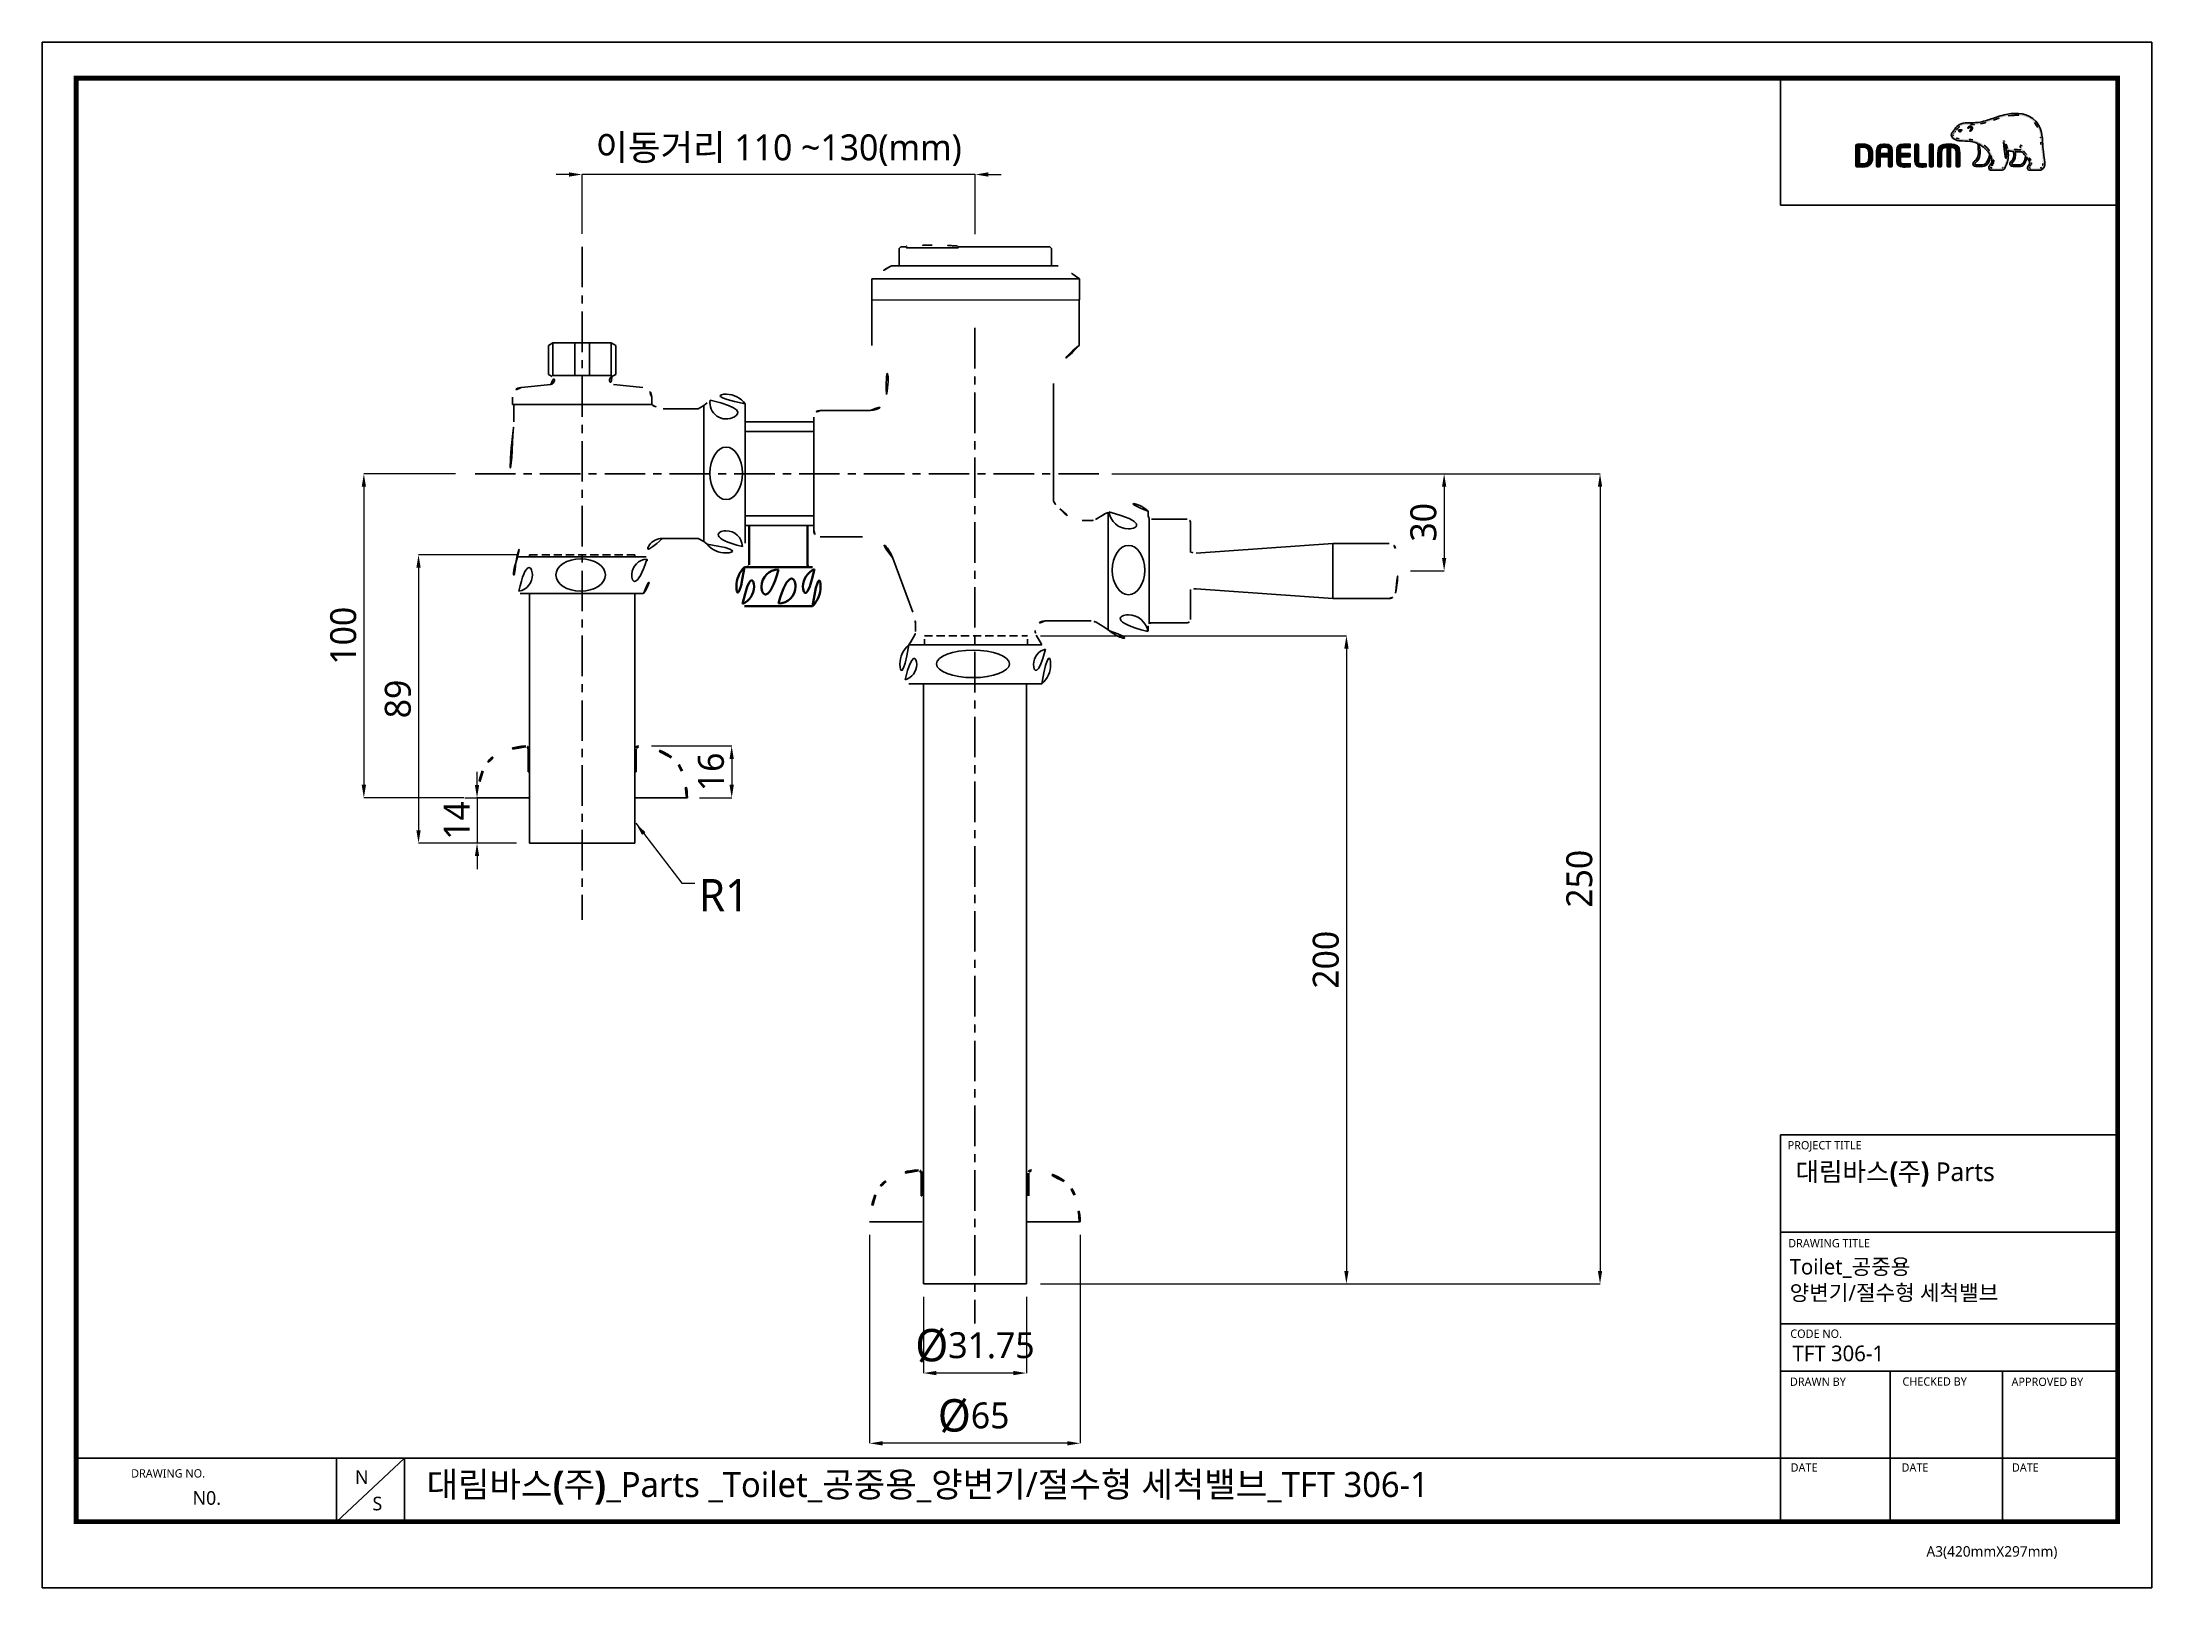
# Model space of a CAD drawing. Extents: x 16296676263 to 16296676914, y -37409617485 to -37409617008.
import ezdxf

# ---------------------------------------------------------------- set-up
doc = ezdxf.new("R2010")
doc.units = 0
doc.header["$LTSCALE"] = 10
doc.header["$MEASUREMENT"] = 0
doc.header["$PDMODE"] = 3
doc.header["$PDSIZE"] = -10
doc.linetypes.add('CENTER', pattern=[2, 1.25, -0.25, 0.25, -0.25])
doc.linetypes.add('HIDDEN', pattern=[0.375, 0.25, -0.125])
doc.layers.get('0').update_dxf_attribs({"linetype": 'CONTINUOUS'})
doc.layers.get('DEFPOINTS').update_dxf_attribs({"linetype": 'CONTINUOUS'})
for name, color, linetype in [('7보라', 6, 'CONTINUOUS'), ('DIM & TEXT', 4, 'CONTINUOUS'), ('DWG', 7, 'CONTINUOUS'), ('레이어 1', 7, 'CONTINUOUS')]:
    doc.layers.add(name, color=color, linetype=linetype)
doc.styles.add('Daelim Dimension', font='')
doc.styles.get('Daelim Dimension').set_extended_font_data('NanumGothic')
doc.dimstyles.new('DEFAULT', dxfattribs={"dimscale": 2, "dimtxt": 2, "dimasz": 2, "dimexe": 0, "dimexo": 2, "dimgap": 1, "dimtad": 1, "dimdec": 1, "dimzin": 9, "dimdsep": 46, "dimtxsty": 'Daelim Dimension', "dimcen": 0.5, "dimclrd": 252, "dimclre": 252, "dimclrt": 3, "dimadec": 1, "dimazin": 0, "dimtfac": 1, "dimtdec": 1, "dimtix": 1, "dimtmove": 0, "dimatfit": 3, "dimfxl": 1, "dimtolj": 1, "dimtzin": 1, "dimlwd": 9, "dimlwe": 9, "dimarcsym": 0})

msp = doc.modelspace()

# ---------------------------------------------------------------- texts
at = {"color": 5, "ltscale": 40, "style": 'Daelim Dimension'}
for s, height, p in [('PROJECT TITLE', 2.569011268, (16296676801.4330997, -37409617349.8303833)), ('DRAWING TITLE', 2.569011268, (16296676801.5978107, -37409617380.0662689)), ('CODE NO.', 2.56901127, (16296676802.2420502, -37409617407.9882507)), ('DRAWN BY', 2.56901127, (16296676802.1413097, -37409617422.7966537)), ('CHECKED BY', 2.56901127, (16296676836.8514805, -37409617422.7510834)), ('APPROVED BY', 2.569011268, (16296676870.5148602, -37409617422.8340683)), ('DATE', 2.56901127, (16296676802.3419609, -37409617449.2746429)), ('DATE', 2.56901127, (16296676836.5782909, -37409617449.2746429)), ('DATE', 2.56901127, (16296676870.6329994, -37409617449.2746429)), ('DRAWING NO.', 2.569011268, (16296676290.2464199, -37409617451.0949936)), ('A3(420mmX297mm)', 3.242371326, (16296676844.2585793, -37409617475.5181808))]:
    msp.add_text(s, height=height, dxfattribs=at).set_placement(p)
at = {"attachment_point": 1, "style": 'Daelim Dimension'}
for s, insert, char_height, width in [('{\\fPretendard Variable SemiBold|b0|i0|c129|p2;\\C7;대림바스(주)} Parts', (16296676803.8705406, -37409617353.8400726), 5.768614881, 92.714694307), (' Toilet_공중용\\P 양변기/절수형 세척밸브', (16296676800.4200706, -37409617383.6158981), 4.81572, 105.046765263), ('TFT 306-1', (16296676802.9347, -37409617410.3741226), 4.81572, 81.043643296), ('N', (16296676359.3344002, -37409617448.8380127), 4.2041236, 5.867310562), ('N0.', (16296676309.2168102, -37409617455.2967377), 4.20412356, 26.373944709), ('S', (16296676364.7405396, -37409617457.0155334), 4.2041236, 5.867310562)]:
    msp.add_mtext(s, dxfattribs=dict(at, insert=insert, char_height=char_height, width=width))
at = {"color": 2, "insert": (16296676381.4280205, -37409617449.3695602), "char_height": 7.73955, "width": 457.805707974, "attachment_point": 1, "style": 'Daelim Dimension'}
msp.add_mtext('{\\fPretendard Variable SemiBold|b0|i0|c129|p2;대림바스(주)}_Parts _Toilet_{\\fGulim|b0|i0|c129|p50;공중용}_{\\fGulim|b0|i0|c129|p50;양변기}/{\\fGulim|b0|i0|c129|p50;절수형 세척밸브}_TFT 306-1', dxfattribs=at)
at = {"layer": 'DWG', "color": 2, "insert": (16296676465.4458008, -37409617266.3746796), "char_height": 10, "width": 16.5, "attachment_point": 1, "style": 'Daelim Dimension'}
msp.add_mtext('R1', dxfattribs=at)

# ---------------------------------------------------------------- blocks, each defined once
blk = doc.blocks.new('*D0')
at = {"color": 5, "lineweight": 9, "ltscale": 0.5, "transparency": 16777216}
for p, q in [((16296676425.38814, -37409617048.956497), (16296676421.38814, -37409617048.956497)), ((16296676429.38814, -37409617067.253326), (16296676429.38814, -37409617048.956497)), ((16296676550.73407, -37409617048.956497), (16296676429.38814, -37409617048.956497)), ((16296676550.73407, -37409617067.33094), (16296676550.73407, -37409617048.956497)), ((16296676554.73407, -37409617048.956497), (16296676558.73407, -37409617048.956497))]:
    blk.add_line(p, q, dxfattribs=at)
at = {"color": 5, "ltscale": 0.5, "transparency": 16777216}
for points in [[(16296676425.38814, -37409617048.289833), (16296676425.38814, -37409617049.623161), (16296676429.38814, -37409617048.956497)], [(16296676554.73407, -37409617048.289833), (16296676554.73407, -37409617049.623161), (16296676550.73407, -37409617048.956497)]]:
    blk.add_solid(points, dxfattribs=at)
at = {"layer": 'DEFPOINTS', "color": 0, "ltscale": 0.5, "transparency": 16777216}
for p in [(16296676429.38814, -37409617048.956497), (16296676429.38814, -37409617071.253326), (16296676550.73407, -37409617071.33094)]:
    blk.add_point(p, dxfattribs=at)
at = {"color": 2, "ltscale": 0.5, "transparency": 16777216, "insert": (16296676490.06111, -37409617041.468658), "char_height": 8, "attachment_point": 5, "style": 'Daelim Dimension'}
blk.add_mtext('\\A1;이동거리 110 ~130(mm)', dxfattribs=at)
blk = doc.blocks.new('*D1')
at = {"color": 5, "lineweight": 9, "ltscale": 0.5, "transparency": 16777216}
for p, q in [((16296676390.38019, -37409617141.30823), (16296676362.06781, -37409617141.30823)), ((16296676362.06781, -37409617145.30823), (16296676362.06781, -37409617237.30823)), ((16296676392.9521, -37409617241.30823), (16296676362.06781, -37409617241.30823))]:
    blk.add_line(p, q, dxfattribs=at)
at = {"color": 5, "ltscale": 0.5, "transparency": 16777216}
for points in [[(16296676361.40114, -37409617145.30823), (16296676362.73447, -37409617145.30823), (16296676362.06781, -37409617141.30823)], [(16296676361.40114, -37409617237.30823), (16296676362.73447, -37409617237.30823), (16296676362.06781, -37409617241.30823)]]:
    blk.add_solid(points, dxfattribs=at)
at = {"layer": 'DEFPOINTS', "color": 0, "ltscale": 0.5, "transparency": 16777216}
for p in [(16296676394.38019, -37409617141.30823), (16296676362.06781, -37409617241.30823), (16296676396.9521, -37409617241.30823)]:
    blk.add_point(p, dxfattribs=at)
at = {"color": 7, "ltscale": 0.5, "transparency": 16777216, "insert": (16296676355.74163, -37409617191.30823), "char_height": 8, "attachment_point": 5, "rotation": 90, "style": 'Daelim Dimension'}
blk.add_mtext('\\A1;100', dxfattribs=at)
blk = doc.blocks.new('*D2')
at = {"color": 5, "lineweight": 9, "ltscale": 0.5, "transparency": 16777216}
for p, q in [((16296676409.19336, -37409617166.32314), (16296676378.94114, -37409617166.32314)), ((16296676378.94114, -37409617170.32314), (16296676378.94114, -37409617251.32314)), ((16296676409.19336, -37409617255.32314), (16296676378.94114, -37409617255.32314))]:
    blk.add_line(p, q, dxfattribs=at)
at = {"color": 5, "ltscale": 0.5, "transparency": 16777216}
for points in [[(16296676378.27447, -37409617170.32314), (16296676379.6078, -37409617170.32314), (16296676378.94114, -37409617166.32314)], [(16296676378.27447, -37409617251.32314), (16296676379.6078, -37409617251.32314), (16296676378.94114, -37409617255.32314)]]:
    blk.add_solid(points, dxfattribs=at)
at = {"layer": 'DEFPOINTS', "color": 0, "ltscale": 0.5, "transparency": 16777216}
for p in [(16296676413.19336, -37409617166.32314), (16296676378.94114, -37409617255.32314), (16296676413.19336, -37409617255.32314)]:
    blk.add_point(p, dxfattribs=at)
at = {"color": 7, "ltscale": 0.5, "transparency": 16777216, "insert": (16296676372.58635, -37409617210.82314), "char_height": 8, "attachment_point": 5, "rotation": 90, "style": 'Daelim Dimension'}
blk.add_mtext('\\A1;89', dxfattribs=at)
blk = doc.blocks.new('*D3')
at = {"color": 5, "lineweight": 9, "ltscale": 0.5, "transparency": 16777216}
for p, q in [((16296676396.9852, -37409617237.32314), (16296676396.9852, -37409617233.32314)), ((16296676393.25173, -37409617241.32314), (16296676396.9852, -37409617241.32314)), ((16296676396.9852, -37409617241.32314), (16296676396.9852, -37409617255.32314)), ((16296676409.13814, -37409617255.32314), (16296676396.9852, -37409617255.32314)), ((16296676396.9852, -37409617259.32314), (16296676396.9852, -37409617263.32314))]:
    blk.add_line(p, q, dxfattribs=at)
at = {"color": 5, "ltscale": 0.5, "transparency": 16777216}
for points in [[(16296676396.31853, -37409617237.32314), (16296676397.65186, -37409617237.32314), (16296676396.9852, -37409617241.32314)], [(16296676396.31853, -37409617259.32314), (16296676397.65186, -37409617259.32314), (16296676396.9852, -37409617255.32314)]]:
    blk.add_solid(points, dxfattribs=at)
at = {"layer": 'DEFPOINTS', "color": 0, "ltscale": 0.5, "transparency": 16777216}
for p in [(16296676397.25173, -37409617241.32314), (16296676396.9852, -37409617255.32314), (16296676413.13814, -37409617255.32314)]:
    blk.add_point(p, dxfattribs=at)
at = {"color": 7, "ltscale": 0.5, "transparency": 16777216, "insert": (16296676390.71625, -37409617248.32314), "char_height": 8, "attachment_point": 5, "rotation": 90, "style": 'Daelim Dimension'}
blk.add_mtext('\\A1;14', dxfattribs=at)
blk = doc.blocks.new('*D4')
at = {"color": 5, "lineweight": 9, "ltscale": 0.5, "transparency": 16777216}
for p, q in [((16296676450.84683, -37409617225.328247), (16296676475.573219, -37409617225.328247)), ((16296676475.573219, -37409617229.328247), (16296676475.573219, -37409617237.308228)), ((16296676465.65172, -37409617241.308228), (16296676475.573219, -37409617241.308228))]:
    blk.add_line(p, q, dxfattribs=at)
at = {"color": 5, "ltscale": 0.5, "transparency": 16777216}
for points in [[(16296676474.906549, -37409617229.328247), (16296676476.23988, -37409617229.328247), (16296676475.573219, -37409617225.328247)], [(16296676474.906549, -37409617237.308228), (16296676476.23988, -37409617237.308228), (16296676475.573219, -37409617241.308228)]]:
    blk.add_solid(points, dxfattribs=at)
at = {"layer": 'DEFPOINTS', "color": 0, "ltscale": 0.5, "transparency": 16777216}
for p in [(16296676446.84683, -37409617225.328247), (16296676461.65172, -37409617241.308228), (16296676475.573219, -37409617241.308228)]:
    blk.add_point(p, dxfattribs=at)
at = {"color": 7, "ltscale": 0.5, "transparency": 16777216, "insert": (16296676469.21843, -37409617233.318237), "char_height": 8, "attachment_point": 5, "rotation": 90, "style": 'Daelim Dimension'}
blk.add_mtext('\\A1;16', dxfattribs=at)
blk = doc.blocks.new('*D5')
at = {"color": 5, "lineweight": 9, "ltscale": 0.5, "transparency": 16777216}
for p, q in [((16296676592.88019, -37409617141.30823), (16296676695.42448, -37409617141.30823)), ((16296676695.42448, -37409617145.30823), (16296676695.42448, -37409617167.29059)), ((16296676685.09092, -37409617171.29059), (16296676695.42448, -37409617171.29059))]:
    blk.add_line(p, q, dxfattribs=at)
at = {"color": 5, "ltscale": 0.5, "transparency": 16777216}
for points in [[(16296676694.75781, -37409617145.30823), (16296676696.09114, -37409617145.30823), (16296676695.42448, -37409617141.30823)], [(16296676694.75781, -37409617167.29059), (16296676696.09114, -37409617167.29059), (16296676695.42448, -37409617171.29059)]]:
    blk.add_solid(points, dxfattribs=at)
at = {"layer": 'DEFPOINTS', "color": 0, "ltscale": 0.5, "transparency": 16777216}
for p in [(16296676588.88019, -37409617141.30823), (16296676681.09092, -37409617171.29059), (16296676695.42448, -37409617171.29059)]:
    blk.add_point(p, dxfattribs=at)
at = {"color": 7, "ltscale": 0.5, "transparency": 16777216, "insert": (16296676689.06397, -37409617156.29941), "char_height": 8, "attachment_point": 5, "rotation": 90, "style": 'Daelim Dimension'}
blk.add_mtext('\\A1;30', dxfattribs=at)
blk = doc.blocks.new('*D6')
at = {"color": 5, "lineweight": 9, "ltscale": 0.5, "transparency": 16777216}
for p, q in [((16296676592.88019, -37409617141.30823), (16296676743.53392, -37409617141.30823)), ((16296676743.53392, -37409617145.30823), (16296676743.53392, -37409617387.30823)), ((16296676592.88019, -37409617391.30823), (16296676743.53392, -37409617391.30823))]:
    blk.add_line(p, q, dxfattribs=at)
at = {"color": 5, "ltscale": 0.5, "transparency": 16777216}
for points in [[(16296676742.86725, -37409617145.30823), (16296676744.20058, -37409617145.30823), (16296676743.53392, -37409617141.30823)], [(16296676742.86725, -37409617387.30823), (16296676744.20058, -37409617387.30823), (16296676743.53392, -37409617391.30823)]]:
    blk.add_solid(points, dxfattribs=at)
at = {"layer": 'DEFPOINTS', "color": 0, "ltscale": 0.5, "transparency": 16777216}
for p in [(16296676588.88019, -37409617141.30823), (16296676588.88019, -37409617391.30823), (16296676743.53392, -37409617391.30823)]:
    blk.add_point(p, dxfattribs=at)
at = {"color": 7, "ltscale": 0.5, "transparency": 16777216, "insert": (16296676737.17913, -37409617266.30823), "char_height": 8, "attachment_point": 5, "rotation": 90, "style": 'Daelim Dimension'}
blk.add_mtext('\\A1;250', dxfattribs=at)
blk = doc.blocks.new('*D7')
at = {"color": 5, "lineweight": 9, "ltscale": 0.5, "transparency": 16777216}
for p, q in [((16296676570.818781, -37409617191.308487), (16296676665.27841, -37409617191.308487)), ((16296676665.27841, -37409617195.308487), (16296676665.27841, -37409617387.308228)), ((16296676570.818781, -37409617391.308228), (16296676665.27841, -37409617391.308228))]:
    blk.add_line(p, q, dxfattribs=at)
at = {"color": 5, "ltscale": 0.5, "transparency": 16777216}
for points in [[(16296676664.61174, -37409617195.308487), (16296676665.94508, -37409617195.308487), (16296676665.27841, -37409617191.308487)], [(16296676664.61174, -37409617387.308228), (16296676665.94508, -37409617387.308228), (16296676665.27841, -37409617391.308228)]]:
    blk.add_solid(points, dxfattribs=at)
at = {"layer": 'DEFPOINTS', "color": 0, "ltscale": 0.5, "transparency": 16777216}
for p in [(16296676566.818781, -37409617191.308487), (16296676566.818781, -37409617391.308228), (16296676665.27841, -37409617391.308228)]:
    blk.add_point(p, dxfattribs=at)
at = {"color": 7, "ltscale": 0.5, "transparency": 16777216, "insert": (16296676658.94079, -37409617291.308357), "char_height": 8, "attachment_point": 5, "rotation": 90, "style": 'Daelim Dimension'}
blk.add_mtext('\\A1;200', dxfattribs=at)
blk = doc.blocks.new('*D8')
at = {"color": 5, "lineweight": 9, "ltscale": 0.5, "transparency": 16777216}
for p, q in [((16296676518.148991, -37409617376.144768), (16296676518.148991, -37409617440.532097)), ((16296676583.148991, -37409617376.144768), (16296676583.148991, -37409617440.532097)), ((16296676579.148991, -37409617440.532097), (16296676522.148991, -37409617440.532097))]:
    blk.add_line(p, q, dxfattribs=at)
at = {"color": 5, "ltscale": 0.5, "transparency": 16777216}
for points in [[(16296676522.148991, -37409617439.865433), (16296676522.148991, -37409617441.198761), (16296676518.148991, -37409617440.532097)], [(16296676579.148991, -37409617439.865433), (16296676579.148991, -37409617441.198761), (16296676583.148991, -37409617440.532097)]]:
    blk.add_solid(points, dxfattribs=at)
at = {"layer": 'DEFPOINTS', "color": 0, "ltscale": 0.5, "transparency": 16777216}
for p in [(16296676518.148991, -37409617372.144768), (16296676583.148991, -37409617372.144768), (16296676518.148991, -37409617440.532097)]:
    blk.add_point(p, dxfattribs=at)
at = {"color": 7, "ltscale": 0.5, "transparency": 16777216, "insert": (16296676550.247431, -37409617432.144402), "char_height": 8, "attachment_point": 5, "style": 'Daelim Dimension'}
blk.add_mtext('\\A1;{\\H1.25x;\\C256;Ø}65', dxfattribs=at)
blk = doc.blocks.new('*D9')
at = {"color": 5, "lineweight": 9, "ltscale": 0.5, "transparency": 16777216}
for p, q in [((16296676534.77399, -37409617395.30823), (16296676534.77399, -37409617418.85334)), ((16296676566.52399, -37409617395.30823), (16296676566.52399, -37409617418.85334)), ((16296676562.52399, -37409617418.85334), (16296676538.77399, -37409617418.85334))]:
    blk.add_line(p, q, dxfattribs=at)
at = {"color": 5, "ltscale": 0.5, "transparency": 16777216}
for points in [[(16296676538.77399, -37409617418.18668), (16296676538.77399, -37409617419.52), (16296676534.77399, -37409617418.85334)], [(16296676562.52399, -37409617418.18668), (16296676562.52399, -37409617419.52), (16296676566.52399, -37409617418.85334)]]:
    blk.add_solid(points, dxfattribs=at)
at = {"layer": 'DEFPOINTS', "color": 0, "ltscale": 0.5, "transparency": 16777216}
for p in [(16296676534.77399, -37409617391.30823), (16296676566.52399, -37409617391.30823), (16296676534.77399, -37409617418.85334)]:
    blk.add_point(p, dxfattribs=at)
at = {"color": 7, "ltscale": 0.5, "transparency": 16777216, "insert": (16296676550.64899, -37409617410.46564), "char_height": 8, "attachment_point": 5, "style": 'Daelim Dimension'}
blk.add_mtext('\\A1;{\\H1.25x;\\C256;Ø}31.75', dxfattribs=at)

# ---------------------------------------------------------------- dimensions: what is measured, and where the dimension line sits
at = {"ltscale": 0.5}
dim = msp.add_linear_dim(base=(16296676429.3881397, -37409617048.9564972), p1=(16296676550.7340698, -37409617071.3309402), p2=(16296676429.3881397, -37409617071.2533264), text='이동거리 110 ~130(mm)', dimstyle='DEFAULT', override={"dimtxt": 4, "dimclrd": 5, "dimclre": 5, "dimclrt": 2}, dxfattribs=at)
dim.commit()
dim.dimension.update_dxf_attribs({"geometry": '*D0', "text_midpoint": (16296676490.0611095, -37409617041.4686584)})
for base, p1, p2, override, picture, middle in [((16296676362.0678101, -37409617241.3082275), (16296676394.3801899, -37409617141.3082275), (16296676396.9521008, -37409617241.3082275), {"dimtxt": 4, "dimdec": 6, "dimclrd": 5, "dimclre": 5, "dimclrt": 7}, '*D1', (16296676355.7416306, -37409617191.3082275)), ((16296676695.4244804, -37409617171.2905884), (16296676588.8801899, -37409617141.3082275), (16296676681.0909195, -37409617171.2905884), {"dimtxt": 4, "dimclrd": 5, "dimclre": 5, "dimclrt": 7}, '*D5', (16296676689.0639706, -37409617156.299408)), ((16296676743.5339203, -37409617391.3082275), (16296676588.8801899, -37409617141.3082275), (16296676588.8801899, -37409617391.3082275), {"dimtxt": 4, "dimclrd": 5, "dimclre": 5, "dimclrt": 7}, '*D6', (16296676737.1791306, -37409617266.3082275)), ((16296676378.9411392, -37409617255.323143), (16296676413.1933594, -37409617166.323143), (16296676413.1933594, -37409617255.323143), {"dimtxt": 4, "dimdec": 6, "dimclrd": 5, "dimclre": 5, "dimclrt": 7}, '*D2', (16296676372.5863495, -37409617210.823143)), ((16296676665.27841, -37409617391.3082275), (16296676566.8187809, -37409617191.3084869), (16296676566.8187809, -37409617391.3082275), {"dimtxt": 4, "dimdec": 0, "dimclrd": 5, "dimclre": 5, "dimclrt": 7}, '*D7', (16296676658.9407902, -37409617291.3083572)), ((16296676475.5732193, -37409617241.3082275), (16296676446.8468304, -37409617225.3282471), (16296676461.65172, -37409617241.3082275), {"dimtxt": 4, "dimclrd": 5, "dimclre": 5, "dimclrt": 7}, '*D4', (16296676469.2184296, -37409617233.3182373)), ((16296676396.9852009, -37409617255.323143), (16296676397.25173, -37409617241.323143), (16296676413.1381397, -37409617255.323143), {"dimtxt": 4, "dimdec": 6, "dimclrd": 5, "dimclre": 5, "dimclrt": 7}, '*D3', (16296676390.7162495, -37409617248.323143))]:
    dim = msp.add_linear_dim(base=base, p1=p1, p2=p2, angle=90, dimstyle='DEFAULT', override=override, dxfattribs=at)
    dim.commit()
    dim.dimension.update_dxf_attribs({"geometry": picture, "text_midpoint": middle})
for base, p1, p2, override, picture, middle in [((16296676518.1489906, -37409617440.5320969), (16296676583.1489906, -37409617372.1447678), (16296676518.1489906, -37409617372.1447678), {"dimtxt": 4, "dimclrd": 5, "dimclre": 5, "dimclrt": 7}, '*D8', (16296676550.2474308, -37409617440.5320969)), ((16296676534.7739906, -37409617418.8533401), (16296676566.5239906, -37409617391.3082275), (16296676534.7739906, -37409617391.3082275), {"dimtxt": 4, "dimdec": 2, "dimclrd": 5, "dimclre": 5, "dimclrt": 7}, '*D9', (16296676550.6489906, -37409617418.8533401))]:
    dim = msp.add_linear_dim(base=base, p1=p1, p2=p2, text='{\\H1.25x;\\C256;Ø}<>', dimstyle='DEFAULT', override=override, dxfattribs=at)
    dim.commit()
    dim.dimension.update_dxf_attribs({"geometry": picture, "text_midpoint": middle, "dimtype": 160})

# ---------------------------------------------------------------- hatches: boundary and pattern name
at = {"layer": '레이어 1'}
h = msp.add_hatch(color=5, dxfattribs=at)
h.dxf.hatch_style = 1
edge = h.paths.add_edge_path(flags=16)
edge.add_spline(control_points=[(16296676879.8352394, -37409617046.760498), (16296676879.5517101, -37409617047.0743713), (16296676879.1954098, -37409617047.0771866), (16296676879.1799908, -37409617047.0771866), (16296676879.1799908, -37409617047.0771866), (16296676876.3257809, -37409617047.0771866), (16296676876.3257809, -37409617047.0771866), (16296676876.2209091, -37409617047.0771866), (16296676876.1407909, -37409617047.0508804), (16296676876.0888996, -37409617046.9996567), (16296676876.0455799, -37409617046.9572372), (16296676876.0245399, -37409617046.8927078), (16296676876.0245399, -37409617046.8127365), (16296676876.0245399, -37409617046.6517868), (16296676876.1420403, -37409617046.5037994), (16296676876.2668705, -37409617046.3467026), (16296676876.3825893, -37409617046.1980133), (16296676876.4925308, -37409617046.0570374), (16296676876.5540791, -37409617045.8837967), (16296676876.7103004, -37409617045.4633408), (16296676876.6943398, -37409617045.014801), (16296676876.5077801, -37409617044.6195831), (16296676876.1707592, -37409617043.9045334), (16296676875.6707191, -37409617043.3427505), (16296676875.1860695, -37409617042.7998886), (16296676875.1860695, -37409617042.7998886), (16296676875.0219402, -37409617042.6196365), (16296676875.0219402, -37409617042.6178818), (16296676874.3919392, -37409617041.9158401), (16296676873.7408905, -37409617041.1895523), (16296676873.6895199, -37409617040.2048416), (16296676873.6777706, -37409617040.0098572), (16296676873.5876503, -37409617039.8920364), (16296676873.4622803, -37409617039.8973007), (16296676873.4622803, -37409617039.8973007), (16296676873.2776299, -37409617039.9860001), (16296676873.2736092, -37409617039.9860001), (16296676873.2236404, -37409617040.0410767), (16296676873.1957607, -37409617040.1231232), (16296676873.1957607, -37409617040.2174835), (16296676873.1957607, -37409617040.2174835), (16296676873.19734, -37409617040.2507629), (16296676873.19734, -37409617040.2511292), (16296676873.2225895, -37409617040.6070786), (16296676873.3074608, -37409617040.9563522), (16296676873.4566708, -37409617041.3189392), (16296676873.4566708, -37409617041.3189392), (16296676873.4712296, -37409617041.3554306), (16296676873.4712296, -37409617041.3554306), (16296676873.4712296, -37409617041.3554306), (16296676873.4326401, -37409617041.3568192), (16296676873.4326401, -37409617041.3568192), (16296676871.6003094, -37409617041.4294205), (16296676869.8039494, -37409617041.0836563), (16296676869.27565, -37409617040.9563522), (16296676868.9498596, -37409617039.6455002), (16296676868.4214001, -37409617038.7765121), (16296676868.3985996, -37409617038.7396927), (16296676868.3575592, -37409617038.6716614), (16296676868.2919807, -37409617038.6193924), (16296676868.2288609, -37409617038.6011505), (16296676868.2288609, -37409617038.6011505), (16296676868.0745506, -37409617038.6243134), (16296676868.0556297, -37409617038.6267624), (16296676868.0426502, -37409617038.6460495), (16296676868.0156498, -37409617038.6825104), (16296676867.9560299, -37409617038.7624893), (16296676867.9560299, -37409617038.7624893), (16296676867.9486809, -37409617038.8266525), (16296676867.9486809, -37409617038.8266525), (16296676867.9486809, -37409617038.8266525), (16296676867.9974003, -37409617038.9991837), (16296676867.9974003, -37409617038.9991837), (16296676868.0373898, -37409617039.0682831), (16296676868.9782696, -37409617040.7164917), (16296676868.9782696, -37409617042.899498), (16296676868.9782696, -37409617044.246109), (16296676868.6244202, -37409617045.5166168), (16296676867.9265709, -37409617046.6753006), (16296676867.7598209, -37409617046.9533768), (16296676867.5401192, -37409617047.0771866), (16296676867.2132893, -37409617047.0771866), (16296676867.2132893, -37409617047.0771866), (16296676864.3997402, -37409617047.0771866), (16296676864.3997402, -37409617047.0771866), (16296676864.3064709, -37409617047.0771866), (16296676864.1118507, -37409617047.0115891), (16296676864.1118507, -37409617046.8081894), (16296676864.1118507, -37409617046.6959686), (16296676864.2158203, -37409617046.5118637), (16296676864.3890705, -37409617046.3179398), (16296676865.5615597, -37409617045.012352), (16296676864.8851109, -37409617042.9731216), (16296676863.7606506, -37409617041.6296616), (16296676862.6745605, -37409617040.3338928), (16296676860.9020405, -37409617038.7032089), (16296676858.6261101, -37409617038.2981567), (16296676857.81954, -37409617038.1572037), (16296676856.4941502, -37409617038.0786591), (16296676855.4236603, -37409617038.0151596), (16296676855.4236603, -37409617038.0151596), (16296676854.3416405, -37409617037.9509964), (16296676854.3416405, -37409617037.9509964), (16296676853.7863293, -37409617037.9085617), (16296676852.8686008, -37409617037.567009), (16296676852.5892792, -37409617037.038147), (16296676852.4712696, -37409617036.8189774), (16296676852.4846001, -37409617036.5966568), (16296676852.6325798, -37409617036.341011), (16296676852.7256908, -37409617036.1867294), (16296676852.8535194, -37409617036.0541534), (16296676853.0143108, -37409617035.8928299), (16296676853.1920891, -37409617035.7129364), (16296676853.3749809, -37409617035.5267334), (16296676853.5173798, -37409617035.2812424), (16296676853.5173798, -37409617035.2812424), (16296676853.5582199, -37409617035.2044601), (16296676853.5582199, -37409617035.2044601), (16296676854.1016006, -37409617034.1650314), (16296676855.2209702, -37409617033.6162033), (16296676856.8865509, -37409617033.5720291), (16296676856.8865509, -37409617033.5720291), (16296676857.8258591, -37409617033.5615082), (16296676857.8258591, -37409617033.5615082), (16296676858.8572102, -37409617033.5562515), (16296676860.0274506, -37409617033.550293), (16296676860.9890003, -37409617033.3433685), (16296676862.3394909, -37409617033.0530167), (16296676863.6943493, -37409617032.5901108), (16296676864.8900108, -37409617032.1826172), (16296676864.8900108, -37409617032.1826172), (16296676864.9282303, -37409617032.1700134), (16296676864.9282303, -37409617032.1700134), (16296676866.4070606, -37409617031.6643066), (16296676867.9363995, -37409617031.1414337), (16296676869.4997292, -37409617030.8868484), (16296676872.0016804, -37409617030.4726868), (16296676875.4374905, -37409617030.4863663), (16296676877.5991096, -37409617032.9130936), (16296676878.5982208, -37409617034.0366592), (16296676879.2136593, -37409617035.5817795), (16296676879.4254704, -37409617037.5066833), (16296676879.4254704, -37409617037.5066833), (16296676879.4174194, -37409617037.5003662), (16296676879.4100304, -37409617037.493721), (16296676879.4272099, -37409617037.5319138), (16296676879.4433594, -37409617037.747963), (16296676879.5324192, -37409617038.9725418), (16296676879.5580292, -37409617039.5613327), (16296676879.5850391, -37409617040.1701126), (16296676879.7389698, -37409617041.2996674), (16296676879.7389698, -37409617041.2996674), (16296676880.17523, -37409617045.0772171), (16296676880.17523, -37409617045.0772171), (16296676880.17523, -37409617045.0772171), (16296676880.2011795, -37409617045.5362778), (16296676880.2011795, -37409617045.5362778), (16296676880.2011795, -37409617046.0784378), (16296676880.0784397, -37409617046.4904938), (16296676879.8352394, -37409617046.760498)], knot_values=[0, 0, 0, 0, 1, 1, 1, 2, 2, 2, 3, 3, 3, 4, 4, 4, 5, 5, 5, 6, 6, 6, 7, 7, 7, 8, 8, 8, 9, 9, 9, 10, 10, 10, 11, 11, 11, 12, 12, 12, 13, 13, 13, 14, 14, 14, 15, 15, 15, 16, 16, 16, 17, 17, 17, 18, 18, 18, 19, 19, 19, 20, 20, 20, 21, 21, 21, 22, 22, 22, 23, 23, 23, 24, 24, 24, 25, 25, 25, 26, 26, 26, 27, 27, 27, 28, 28, 28, 29, 29, 29, 30, 30, 30, 31, 31, 31, 32, 32, 32, 33, 33, 33, 34, 34, 34, 35, 35, 35, 36, 36, 36, 37, 37, 37, 38, 38, 38, 39, 39, 39, 40, 40, 40, 41, 41, 41, 42, 42, 42, 43, 43, 43, 44, 44, 44, 45, 45, 45, 46, 46, 46, 47, 47, 47, 48, 48, 48, 49, 49, 49, 50, 50, 50, 51, 51, 51, 52, 52, 52, 53, 53, 53, 53], degree=3, periodic=0)
edge = h.paths.add_edge_path(flags=16)
edge.add_spline(control_points=[(16296676873.2371407, -37409617045.9441071), (16296676873.2371407, -37409617045.9441071), (16296676870.9087791, -37409617045.9441071), (16296676870.9087791, -37409617045.9441071), (16296676870.7366009, -37409617045.9441071), (16296676870.6005306, -37409617045.8066483), (16296676870.6005306, -37409617045.6312866), (16296676870.6005306, -37409617045.5089188), (16296676870.7067909, -37409617045.3532181), (16296676870.8072701, -37409617045.2462463), (16296676871.2808704, -37409617044.7928238), (16296676871.7653198, -37409617044.1686172), (16296676871.7653198, -37409617042.9836426), (16296676871.7653198, -37409617042.9836426), (16296676871.7353401, -37409617042.4453506), (16296676871.7353401, -37409617042.4432602), (16296676871.7353401, -37409617042.4432602), (16296676871.6497707, -37409617041.9196701), (16296676871.6497707, -37409617041.9196701), (16296676871.6497707, -37409617041.9196701), (16296676871.6438007, -37409617041.8867035), (16296676871.6438007, -37409617041.8867035), (16296676871.6438007, -37409617041.8867035), (16296676871.6781693, -37409617041.8891678), (16296676871.6781693, -37409617041.8891678), (16296676872.1123295, -37409617041.9203568), (16296676872.9571209, -37409617041.9673691), (16296676873.7636909, -37409617041.9291534), (16296676873.9684906, -37409617042.254921), (16296676874.2984905, -37409617042.6739883), (16296676874.7803192, -37409617043.2322769), (16296676874.7582092, -37409617043.5100327), (16296676874.5281792, -37409617045.9441071), (16296676873.2371407, -37409617045.9441071)], knot_values=[0, 0, 0, 0, 1, 1, 1, 2, 2, 2, 3, 3, 3, 4, 4, 4, 5, 5, 5, 6, 6, 6, 7, 7, 7, 8, 8, 8, 9, 9, 9, 10, 10, 10, 11, 11, 11, 11], degree=3, periodic=0)
edge = h.paths.add_edge_path(flags=16)
edge.add_spline(control_points=[(16296676861.5539608, -37409617045.9441071), (16296676861.5539608, -37409617045.9441071), (16296676859.5101891, -37409617045.9441071), (16296676859.5101891, -37409617045.9441071), (16296676859.3569393, -37409617045.9441071), (16296676859.1921101, -37409617045.8178635), (16296676859.1921101, -37409617045.6312866), (16296676859.1921101, -37409617045.5180511), (16296676859.2871399, -37409617045.3777466), (16296676859.4603901, -37409617045.238533), (16296676859.9776402, -37409617044.8264771), (16296676860.7614193, -37409617044.2029572), (16296676860.8462906, -37409617042.4814529), (16296676860.8462906, -37409617042.4814529), (16296676860.8580208, -37409617042.0118866), (16296676860.8580208, -37409617042.0118866), (16296676860.8580208, -37409617041.2796707), (16296676860.6902294, -37409617040.3956223), (16296676860.5310307, -37409617039.6055222), (16296676860.5310307, -37409617039.6055222), (16296676860.5050602, -37409617039.5248795), (16296676860.5050602, -37409617039.5248795), (16296676860.5050602, -37409617039.5248795), (16296676860.5720501, -37409617039.5771332), (16296676860.5720501, -37409617039.5771332), (16296676860.8767796, -37409617039.7647324), (16296676862.5460396, -37409617040.8960266), (16296676863.7306709, -37409617042.5674133), (16296676863.6324596, -37409617043.3585281), (16296676863.1863995, -37409617045.9441071), (16296676861.5539608, -37409617045.9441071)], knot_values=[0, 0, 0, 0, 1, 1, 1, 2, 2, 2, 3, 3, 3, 4, 4, 4, 5, 5, 5, 6, 6, 6, 7, 7, 7, 8, 8, 8, 9, 9, 9, 10, 10, 10, 10], degree=3, periodic=0)
edge = h.paths.add_edge_path()
edge.add_spline(control_points=[(16296676880.7521095, -37409617045.0200729), (16296676880.7513905, -37409617045.014801), (16296676880.3179607, -37409617041.2211227), (16296676880.3179607, -37409617041.2211227), (16296676880.1575108, -37409617040.0873566), (16296676880.1343594, -37409617039.4827805), (16296676880.1135101, -37409617038.9469528), (16296676880.1135101, -37409617038.9469528), (16296676880.0062103, -37409617037.449173), (16296676880.0062103, -37409617037.4481125), (16296676879.7779102, -37409617035.3980331), (16296676879.1144295, -37409617033.7421036), (16296676878.0332603, -37409617032.5311966), (16296676875.69771, -37409617029.9070129), (16296676872.0518398, -37409617029.8793106), (16296676869.4034691, -37409617030.3159332), (16296676867.7792892, -37409617030.5845566), (16296676866.2268105, -37409617031.1144409), (16296676864.7258701, -37409617031.6278305), (16296676864.7258701, -37409617031.6278305), (16296676864.6774998, -37409617031.6449966), (16296676864.6774998, -37409617031.6449966), (16296676863.5041199, -37409617032.0451431), (16296676862.1725597, -37409617032.5006866), (16296676860.8659191, -37409617032.7790985), (16296676859.9681797, -37409617032.9709396), (16296676858.8438892, -37409617032.9797134), (16296676857.8507404, -37409617032.9849777), (16296676857.8507404, -37409617032.9849777), (16296676856.8677902, -37409617032.9968872), (16296676856.8677902, -37409617032.9968872), (16296676854.9790096, -37409617033.043541), (16296676853.6925106, -37409617033.6975784), (16296676853.0427094, -37409617034.9400406), (16296676853.0427094, -37409617034.9400406), (16296676853.0134296, -37409617034.9936676), (16296676853.0134296, -37409617034.9936676), (16296676852.9059505, -37409617035.1820068), (16296676852.7465591, -37409617035.3419189), (16296676852.6038303, -37409617035.4850082), (16296676852.4465504, -37409617035.6435165), (16296676852.2692909, -37409617035.8212967), (16296676852.1339207, -37409617036.0513382), (16296676851.9980106, -37409617036.2817612), (16296676851.9294701, -37409617036.5152969), (16296676851.9294701, -37409617036.7446365), (16296676851.9294701, -37409617036.9375229), (16296676851.97785, -37409617037.1268768), (16296676852.0750103, -37409617037.3078384), (16296676852.4765396, -37409617038.0660324), (16296676853.62187, -37409617038.4752502), (16296676854.3053398, -37409617038.5240021), (16296676854.3053398, -37409617038.5240021), (16296676855.3114395, -37409617038.5871429), (16296676855.3354702, -37409617038.589241), (16296676856.3414097, -37409617038.6460495), (16296676857.7190609, -37409617038.725647), (16296676858.5233593, -37409617038.8676834), (16296676858.9936409, -37409617038.950798), (16296676859.5280704, -37409617039.1194611), (16296676860.0204201, -37409617039.3512802), (16296676860.0555, -37409617039.4789276), (16296676860.3111305, -37409617040.6155014), (16296676860.3111305, -37409617042.0126038), (16296676860.3111305, -37409617042.0126038), (16296676860.3002701, -37409617042.4558792), (16296676860.3002701, -37409617042.4558792), (16296676860.2261009, -37409617043.9290771), (16296676859.5838299, -37409617044.4438782), (16296676859.1132107, -37409617044.8205338), (16296676859.0655098, -37409617044.8580627), (16296676858.6460991, -37409617045.2062836), (16296676858.6159306, -37409617045.6253433), (16296676858.5945492, -37409617045.8623962), (16296676858.6623993, -37409617046.0784378), (16296676858.8063602, -37409617046.2337723), (16296676858.96241, -37409617046.4021072), (16296676859.1996498, -37409617046.4873123), (16296676859.5101891, -37409617046.4873123), (16296676859.5101891, -37409617046.4873123), (16296676861.5539608, -37409617046.4873123), (16296676861.5539608, -37409617046.4873123), (16296676863.0836506, -37409617046.4873123), (16296676863.8404102, -37409617044.8401718), (16296676864.0706291, -37409617043.2971573), (16296676864.0706291, -37409617043.2971573), (16296676864.0753803, -37409617043.0800934), (16296676864.0753803, -37409617043.0800934), (16296676864.0753803, -37409617043.0800934), (16296676864.1385098, -37409617043.1887894), (16296676864.1385098, -37409617043.1887894), (16296676864.3346901, -37409617043.6253815), (16296676864.4527206, -37409617044.1472092), (16296676864.4527206, -37409617044.5403137), (16296676864.4527206, -37409617045.0919495), (16296676864.2819309, -37409617045.5737991), (16296676863.9575291, -37409617045.9328766), (16296676863.8756599, -37409617046.0139084), (16296676863.4665909, -37409617046.4378662), (16296676863.4665909, -37409617046.8611526), (16296676863.4665909, -37409617046.8611526), (16296676863.4702702, -37409617046.9309464), (16296676863.4702702, -37409617046.9309464), (16296676863.5282993, -37409617047.4310226), (16296676863.9329891, -37409617047.6544037), (16296676864.3089199, -37409617047.6544037), (16296676864.3089199, -37409617047.6544037), (16296676867.2132893, -37409617047.6544037), (16296676867.2132893, -37409617047.6544037), (16296676867.7375603, -37409617047.6544037), (16296676868.1553802, -37409617047.4183731), (16296676868.42383, -37409617046.9730301), (16296676869.16292, -37409617045.7459717), (16296676869.5374393, -37409617044.4133835), (16296676869.5374393, -37409617043.0134506), (16296676869.5374393, -37409617042.5764999), (16296676869.4962292, -37409617042.1100998), (16296676869.4155807, -37409617041.6261368), (16296676869.4155807, -37409617041.6261368), (16296676869.4085598, -37409617041.5875702), (16296676869.4085598, -37409617041.5875702), (16296676869.4085598, -37409617041.5875702), (16296676869.4471302, -37409617041.5956421), (16296676869.4471302, -37409617041.5956421), (16296676869.7965794, -37409617041.6633224), (16296676870.3587303, -37409617041.7608032), (16296676871.0534191, -37409617041.8358536), (16296676871.0534191, -37409617041.8358536), (16296676871.0736103, -37409617041.8383102), (16296676871.0736103, -37409617041.8383102), (16296676871.0736103, -37409617041.8383102), (16296676871.1670704, -37409617042.3706589), (16296676871.1670704, -37409617042.3706589), (16296676871.1670704, -37409617042.3706589), (16296676871.1875591, -37409617042.4968872), (16296676871.1875591, -37409617042.4989929), (16296676871.1875591, -37409617042.4989929), (16296676871.2152805, -37409617042.9699783), (16296676871.2152805, -37409617042.9699783), (16296676871.2152805, -37409617044.1002274), (16296676870.70187, -37409617044.5918808), (16296676870.42589, -37409617044.8555832), (16296676870.42202, -37409617044.859108), (16296676870.0369797, -37409617045.2504501), (16296676869.9952507, -37409617045.5976334), (16296676869.9952507, -37409617045.5976334), (16296676869.9819202, -37409617045.7042465), (16296676869.9819202, -37409617045.7042465), (16296676869.9819202, -37409617045.8133087), (16296676870.0099697, -37409617046.0272217), (16296676870.2007408, -37409617046.2243195), (16296676870.3687305, -37409617046.3993073), (16296676870.6287594, -37409617046.4873123), (16296676870.9745293, -37409617046.4873123), (16296676870.9745293, -37409617046.4873123), (16296676873.2371407, -37409617046.4873123), (16296676873.2371407, -37409617046.4873123), (16296676874.61129, -37409617046.4873123), (16296676875.0249195, -37409617044.7402267), (16296676875.1916695, -37409617043.7611008), (16296676875.1916695, -37409617043.7611008), (16296676875.1993999, -37409617043.6601181), (16296676875.1993999, -37409617043.6601181), (16296676875.1993999, -37409617043.6601181), (16296676875.2537403, -37409617043.734108), (16296676875.2537403, -37409617043.734108), (16296676875.5706005, -37409617044.1387863), (16296676875.8485107, -37409617044.5887222), (16296676875.9822807, -37409617044.8685837), (16296676876.0525894, -37409617045.0140915), (16296676876.0904694, -37409617045.1757736), (16296676876.0904694, -37409617045.3377838), (16296676876.0904694, -37409617045.3377838), (16296676876.0392704, -37409617045.6653214), (16296676876.0392704, -37409617045.6653214), (16296676875.9863205, -37409617045.8431168), (16296676875.8649807, -37409617046.0068893), (16296676875.7462807, -37409617046.1653976), (16296676875.5721493, -37409617046.3915863), (16296676875.3925991, -37409617046.6261826), (16296676875.3925991, -37409617046.9109421), (16296676875.3925991, -37409617046.9109421), (16296676875.4094505, -37409617047.0677032), (16296676875.4094505, -37409617047.0677032), (16296676875.4921894, -37409617047.4457397), (16296676875.7985306, -37409617047.6544037), (16296676876.2714291, -37409617047.6544037), (16296676876.2714291, -37409617047.6544037), (16296676879.1785908, -37409617047.6544037), (16296676879.1785908, -37409617047.6544037), (16296676879.2423992, -37409617047.6544037), (16296676879.8105202, -37409617047.6403732), (16296676880.2555199, -37409617047.1588669), (16296676880.6107597, -37409617046.7741928), (16296676880.7833099, -37409617046.2453384), (16296676880.7833099, -37409617045.5432816), (16296676880.7833099, -37409617045.5432816), (16296676880.7524509, -37409617045.0225067), (16296676880.7521095, -37409617045.0200729)], knot_values=[0, 0, 0, 0, 1, 1, 1, 2, 2, 2, 3, 3, 3, 4, 4, 4, 5, 5, 5, 6, 6, 6, 7, 7, 7, 8, 8, 8, 9, 9, 9, 10, 10, 10, 11, 11, 11, 12, 12, 12, 13, 13, 13, 14, 14, 14, 15, 15, 15, 16, 16, 16, 17, 17, 17, 18, 18, 18, 19, 19, 19, 20, 20, 20, 21, 21, 21, 22, 22, 22, 23, 23, 23, 24, 24, 24, 25, 25, 25, 26, 26, 26, 27, 27, 27, 28, 28, 28, 29, 29, 29, 30, 30, 30, 31, 31, 31, 32, 32, 32, 33, 33, 33, 34, 34, 34, 35, 35, 35, 36, 36, 36, 37, 37, 37, 38, 38, 38, 39, 39, 39, 40, 40, 40, 41, 41, 41, 42, 42, 42, 43, 43, 43, 44, 44, 44, 45, 45, 45, 46, 46, 46, 47, 47, 47, 48, 48, 48, 49, 49, 49, 50, 50, 50, 51, 51, 51, 52, 52, 52, 53, 53, 53, 54, 54, 54, 55, 55, 55, 56, 56, 56, 57, 57, 57, 58, 58, 58, 59, 59, 59, 60, 60, 60, 61, 61, 61, 62, 62, 62, 63, 63, 63, 64, 64, 64, 65, 65, 65, 66, 66, 66, 66], degree=3, periodic=0)
edge = h.paths.add_edge_path(flags=0)
edge.add_spline(control_points=[(16296676854.2558899, -37409617035.2089996), (16296676854.2558899, -37409617035.2089996), (16296676854.6788197, -37409617035.0178833), (16296676855.2027493, -37409617035.2198792), (16296676855.2027493, -37409617035.2198792), (16296676855.2676105, -37409617035.2475662), (16296676855.1831093, -37409617035.367157), (16296676854.9279804, -37409617035.7101364), (16296676854.6765404, -37409617035.7841415), (16296676854.6765404, -37409617035.7841415), (16296676854.6765404, -37409617035.7841415), (16296676854.4943695, -37409617035.8482971), (16296676854.3919697, -37409617035.7241516), (16296676854.1850605, -37409617035.4814987), (16296676854.1787605, -37409617035.3401718), (16296676854.1787605, -37409617035.3401718), (16296676854.1787605, -37409617035.3401718), (16296676854.1573601, -37409617035.2353134), (16296676854.2558899, -37409617035.2089996)], knot_values=[0, 0, 0, 0, 1, 1, 1, 2, 2, 2, 3, 3, 3, 4, 4, 4, 5, 5, 5, 6, 6, 6, 6], degree=3, periodic=0)
edge = h.paths.add_edge_path(flags=0)
edge.add_spline(control_points=[(16296676857.0468102, -37409617034.4311905), (16296676856.9834995, -37409617034.5002823), (16296676856.9785995, -37409617034.6153107), (16296676857.0468102, -37409617034.6759567), (16296676857.1120491, -37409617034.7348938), (16296676857.2251205, -37409617034.7194595), (16296676857.28825, -37409617034.650032), (16296676857.3219204, -37409617034.6153107), (16296676857.6690998, -37409617034.2032471), (16296676857.9685802, -37409617034.4140091), (16296676858.07798, -37409617034.4925766), (16296676858.12323, -37409617034.6040878), (16296676858.1071091, -37409617034.7481995), (16296676858.0814991, -37409617034.9793015), (16296676857.8810902, -37409617035.2416306), (16296676857.7409897, -37409617035.331398), (16296676857.6626091, -37409617035.379097), (16296676857.6108894, -37409617035.4814987), (16296676857.6480503, -37409617035.5642624), (16296676857.6848793, -37409617035.6466599), (16296676857.7897301, -37409617035.6712265), (16296676857.8738899, -37409617035.6319427), (16296676858.1246204, -37409617035.512001), (16296676858.4407806, -37409617035.1115189), (16296676858.4840908, -37409617034.7380371), (16296676858.5128307, -37409617034.4778366), (16296676858.3960609, -37409617034.2653275), (16296676858.1881008, -37409617034.1219101), (16296676857.7409897, -37409617033.8045273), (16296676857.2342396, -37409617034.229187), (16296676857.0468102, -37409617034.4311905)], knot_values=[0, 0, 0, 0, 1, 1, 1, 2, 2, 2, 3, 3, 3, 4, 4, 4, 5, 5, 5, 6, 6, 6, 7, 7, 7, 8, 8, 8, 9, 9, 9, 10, 10, 10, 10], degree=3, periodic=0)
edge = h.paths.add_edge_path(flags=0)
edge.add_spline(control_points=[(16296676856.9896507, -37409617034.7408524), (16296676856.9896507, -37409617034.7408524), (16296676856.9896507, -37409617034.7408524), (16296676856.9896507, -37409617034.7408524), (16296676856.9896507, -37409617034.7408524), (16296676856.9896507, -37409617034.7408524), (16296676856.9896507, -37409617034.7408524)], knot_values=[0, 0, 0, 0, 1, 1, 1, 2, 2, 2, 2], degree=3, periodic=0)
h = msp.add_hatch(color=5, dxfattribs=at)
h.dxf.hatch_style = 2
edge = h.paths.add_edge_path()
edge.add_spline(control_points=[(16296676854.2558899, -37409617035.2089996), (16296676854.2558899, -37409617035.2089996), (16296676854.6788197, -37409617035.0178833), (16296676855.2027493, -37409617035.2198792), (16296676855.2027493, -37409617035.2198792), (16296676855.2676105, -37409617035.2475662), (16296676855.1831093, -37409617035.367157), (16296676854.9279804, -37409617035.7101364), (16296676854.6765404, -37409617035.7841415), (16296676854.6765404, -37409617035.7841415), (16296676854.6765404, -37409617035.7841415), (16296676854.4943695, -37409617035.8482971), (16296676854.3919697, -37409617035.7241516), (16296676854.1850605, -37409617035.4814987), (16296676854.1787605, -37409617035.3401718), (16296676854.1787605, -37409617035.3401718), (16296676854.1787605, -37409617035.3401718), (16296676854.1573601, -37409617035.2353134), (16296676854.2558899, -37409617035.2089996)], knot_values=[0, 0, 0, 0, 1, 1, 1, 2, 2, 2, 3, 3, 3, 4, 4, 4, 5, 5, 5, 6, 6, 6, 6], degree=3, periodic=0)
h = msp.add_hatch(color=5, dxfattribs=at)
h.dxf.hatch_style = 2
edge = h.paths.add_edge_path()
edge.add_spline(control_points=[(16296676857.0468102, -37409617034.4311905), (16296676856.9834995, -37409617034.5002823), (16296676856.9785995, -37409617034.6153107), (16296676857.0468102, -37409617034.6759567), (16296676857.1120491, -37409617034.7348938), (16296676857.2251205, -37409617034.7194595), (16296676857.28825, -37409617034.650032), (16296676857.3219204, -37409617034.6153107), (16296676857.6690998, -37409617034.2032471), (16296676857.9685802, -37409617034.4140091), (16296676858.07798, -37409617034.4925766), (16296676858.12323, -37409617034.6040878), (16296676858.1071091, -37409617034.7481995), (16296676858.0814991, -37409617034.9793015), (16296676857.8810902, -37409617035.2416306), (16296676857.7409897, -37409617035.331398), (16296676857.6626091, -37409617035.379097), (16296676857.6108894, -37409617035.4814987), (16296676857.6480503, -37409617035.5642624), (16296676857.6848793, -37409617035.6466599), (16296676857.7897301, -37409617035.6712265), (16296676857.8738899, -37409617035.6319427), (16296676858.1246204, -37409617035.512001), (16296676858.4407806, -37409617035.1115189), (16296676858.4840908, -37409617034.7380371), (16296676858.5128307, -37409617034.4778366), (16296676858.3960609, -37409617034.2653275), (16296676858.1881008, -37409617034.1219101), (16296676857.7409897, -37409617033.8045273), (16296676857.2342396, -37409617034.229187), (16296676857.0468102, -37409617034.4311905)], knot_values=[0, 0, 0, 0, 1, 1, 1, 2, 2, 2, 3, 3, 3, 4, 4, 4, 5, 5, 5, 6, 6, 6, 7, 7, 7, 8, 8, 8, 9, 9, 9, 10, 10, 10, 10], degree=3, periodic=0)
h = msp.add_hatch(color=5, dxfattribs=at)
h.dxf.hatch_style = 2
edge = h.paths.add_edge_path()
edge.add_spline(control_points=[(16296676826.5173206, -37409617043.7260513), (16296676826.5173206, -37409617045.0523224), (16296676825.91222, -37409617045.6975937), (16296676824.6667709, -37409617045.6975937), (16296676824.6667709, -37409617045.6975937), (16296676823.8146801, -37409617045.6818085), (16296676823.5926208, -37409617045.6779633), (16296676823.5926208, -37409617045.6779633), (16296676823.5926208, -37409617040.5926819), (16296676823.5926208, -37409617040.5926819), (16296676824.0339508, -37409617040.5488663), (16296676824.66115, -37409617040.5414963), (16296676824.6673794, -37409617040.5414963), (16296676825.9465904, -37409617040.5414963), (16296676826.5173206, -37409617041.1492233), (16296676826.5173206, -37409617042.5112762), (16296676826.5173206, -37409617042.5112762), (16296676826.5173206, -37409617043.7260513), (16296676826.5173206, -37409617043.7260513)], knot_values=[0, 0, 0, 0, 1, 1, 1, 2, 2, 2, 3, 3, 3, 4, 4, 4, 5, 5, 5, 6, 6, 6, 6], degree=3, periodic=0)
edge = h.paths.add_edge_path()
edge.add_spline(control_points=[(16296676824.6667709, -37409617039.5862274), (16296676823.9754009, -37409617039.5862274), (16296676823.0785103, -37409617039.6286697), (16296676822.7844009, -37409617039.6760025), (16296676822.6004601, -37409617039.706871), (16296676822.4825306, -37409617039.8443375), (16296676822.4825306, -37409617040.0259933), (16296676822.4825306, -37409617040.0259933), (16296676822.4825306, -37409617046.2123718), (16296676822.4825306, -37409617046.2123718), (16296676822.4825306, -37409617046.4028015), (16296676822.6015892, -37409617046.5367737), (16296676822.7933407, -37409617046.5634232), (16296676823.0715103, -37409617046.6097031), (16296676823.9654808, -37409617046.6517868), (16296676824.6667709, -37409617046.6517868), (16296676826.5972805, -37409617046.6517868), (16296676827.6172409, -37409617045.6397171), (16296676827.6172409, -37409617043.7260513), (16296676827.6172409, -37409617043.7260513), (16296676827.6172409, -37409617042.5112762), (16296676827.6172409, -37409617042.5112762), (16296676827.6172409, -37409617040.5976181), (16296676826.5972805, -37409617039.5862274), (16296676824.6667709, -37409617039.5862274)], knot_values=[0, 0, 0, 0, 1, 1, 1, 2, 2, 2, 3, 3, 3, 4, 4, 4, 5, 5, 5, 6, 6, 6, 7, 7, 7, 8, 8, 8, 8], degree=3, periodic=0)
h = msp.add_hatch(color=5, dxfattribs=at)
h.dxf.hatch_style = 2
edge = h.paths.add_edge_path()
edge.add_spline(control_points=[(16296676832.5960598, -37409617042.5038986), (16296676832.5960598, -37409617042.5038986), (16296676829.9929295, -37409617042.5038986), (16296676829.9929295, -37409617042.5038986), (16296676829.9929295, -37409617042.4071426), (16296676829.9929295, -37409617041.5756531), (16296676829.9929295, -37409617041.5756531), (16296676829.9929295, -37409617040.7077026), (16296676830.2509403, -37409617040.5604324), (16296676831.0249996, -37409617040.5604324), (16296676831.0249996, -37409617040.5604324), (16296676831.5647793, -37409617040.5604324), (16296676831.5647793, -37409617040.5604324), (16296676832.3383999, -37409617040.5604324), (16296676832.5960598, -37409617040.7077026), (16296676832.5960598, -37409617041.5756531), (16296676832.5960598, -37409617041.5756531), (16296676832.5960598, -37409617042.4071426), (16296676832.5960598, -37409617042.5038986)], knot_values=[0, 0, 0, 0, 1, 1, 1, 2, 2, 2, 3, 3, 3, 4, 4, 4, 5, 5, 5, 6, 6, 6, 6], degree=3, periodic=0)
edge = h.paths.add_edge_path()
edge.add_spline(control_points=[(16296676831.5647793, -37409617039.5862274), (16296676831.5647793, -37409617039.5862274), (16296676831.0249996, -37409617039.5862274), (16296676831.0249996, -37409617039.5862274), (16296676829.5503807, -37409617039.5862274), (16296676828.8929195, -37409617040.1995926), (16296676828.8929195, -37409617041.5756531), (16296676828.8929195, -37409617041.5756531), (16296676828.8929195, -37409617046.2832336), (16296676828.8929195, -37409617046.2832336), (16296676828.8929195, -37409617046.4487534), (16296676829.02742, -37409617046.5890121), (16296676829.1861801, -37409617046.5890121), (16296676829.1861801, -37409617046.5890121), (16296676829.7011604, -37409617046.5890121), (16296676829.7011604, -37409617046.5890121), (16296676829.8836899, -37409617046.5890121), (16296676829.9929295, -37409617046.4340134), (16296676829.9929295, -37409617046.2832336), (16296676829.9929295, -37409617046.2832336), (16296676829.9929295, -37409617043.5780487), (16296676829.9929295, -37409617043.4725037), (16296676829.9929295, -37409617043.4725037), (16296676832.5960598, -37409617043.4725037), (16296676832.5960598, -37409617043.4725037), (16296676832.5960598, -37409617043.5780487), (16296676832.5960598, -37409617046.2832336), (16296676832.5960598, -37409617046.2832336), (16296676832.5960598, -37409617046.4518967), (16296676832.7290592, -37409617046.5890121), (16296676832.89291, -37409617046.5890121), (16296676832.89291, -37409617046.5890121), (16296676833.4015808, -37409617046.5890121), (16296676833.4015808, -37409617046.5890121), (16296676833.5799103, -37409617046.5890121), (16296676833.6999092, -37409617046.4308472), (16296676833.6999092, -37409617046.2832336), (16296676833.6999092, -37409617046.2832336), (16296676833.6999092, -37409617041.5756531), (16296676833.6999092, -37409617041.5756531), (16296676833.6999092, -37409617040.1995926), (16296676833.0411701, -37409617039.5862274), (16296676831.5647793, -37409617039.5862274)], knot_values=[0, 0, 0, 0, 1, 1, 1, 2, 2, 2, 3, 3, 3, 4, 4, 4, 5, 5, 5, 6, 6, 6, 7, 7, 7, 8, 8, 8, 9, 9, 9, 10, 10, 10, 11, 11, 11, 12, 12, 12, 13, 13, 13, 14, 14, 14, 14], degree=3, periodic=0)
h = msp.add_hatch(color=5, dxfattribs=at)
h.dxf.hatch_style = 2
edge = h.paths.add_edge_path()
edge.add_spline(control_points=[(16296676835.0988808, -37409617041.3852463), (16296676835.0988808, -37409617041.3852463), (16296676835.0988808, -37409617044.8507004), (16296676835.0988808, -37409617044.8507004), (16296676835.0988808, -37409617046.0629883), (16296676835.7913094, -37409617046.6517868), (16296676837.2161293, -37409617046.6517868), (16296676837.8450699, -37409617046.6517868), (16296676838.7010899, -37409617046.6402435), (16296676839.0433693, -37409617046.6082993), (16296676839.0384502, -37409617046.6082993), (16296676839.2093296, -37409617046.5918121), (16296676839.2093296, -37409617046.5918121), (16296676839.2093296, -37409617046.5918121), (16296676839.25877, -37409617046.5869217), (16296676839.25877, -37409617046.5869217), (16296676839.25877, -37409617046.5869217), (16296676839.25877, -37409617045.6597137), (16296676839.25877, -37409617045.6597137), (16296676839.25877, -37409617045.6597137), (16296676837.2239399, -37409617045.6597137), (16296676837.2239399, -37409617045.6597137), (16296676836.2044907, -37409617045.6597137), (16296676836.2044907, -37409617045.3721466), (16296676836.2044907, -37409617044.8507004), (16296676836.2044907, -37409617044.8507004), (16296676836.2044907, -37409617043.5664673), (16296676836.2044907, -37409617043.4661789), (16296676836.3092594, -37409617043.4661789), (16296676838.9397297, -37409617043.4661789), (16296676838.9397297, -37409617043.4661789), (16296676839.112009, -37409617043.4661789), (16296676839.2523594, -37409617043.329422), (16296676839.2523594, -37409617043.161087), (16296676839.2523594, -37409617043.161087), (16296676839.2523594, -37409617042.817421), (16296676839.2523594, -37409617042.817421), (16296676839.2523594, -37409617042.6480484), (16296676839.112009, -37409617042.5109329), (16296676838.9397297, -37409617042.5109329), (16296676838.9397297, -37409617042.5109329), (16296676836.3092594, -37409617042.5109329), (16296676836.2044907, -37409617042.5109329), (16296676836.2044907, -37409617042.4113388), (16296676836.2044907, -37409617041.3852463), (16296676836.2044907, -37409617041.3852463), (16296676836.2044907, -37409617040.8644638), (16296676836.2044907, -37409617040.5776062), (16296676837.2239399, -37409617040.5776062), (16296676837.2239399, -37409617040.5776062), (16296676839.2579803, -37409617040.5856934), (16296676839.2579803, -37409617040.5856934), (16296676839.2579803, -37409617040.5856934), (16296676839.2579803, -37409617039.6640701), (16296676839.2579803, -37409617039.6640701), (16296676839.2579803, -37409617039.6640701), (16296676839.0422192, -37409617039.6409378), (16296676839.0422192, -37409617039.6409378), (16296676838.6420097, -37409617039.6048203), (16296676837.7244492, -37409617039.5862274), (16296676837.2161293, -37409617039.5862274), (16296676835.7913094, -37409617039.5862274), (16296676835.0988808, -37409617040.1743164), (16296676835.0988808, -37409617041.3852463)], knot_values=[0, 0, 0, 0, 1, 1, 1, 2, 2, 2, 3, 3, 3, 4, 4, 4, 5, 5, 5, 6, 6, 6, 7, 7, 7, 8, 8, 8, 9, 9, 9, 10, 10, 10, 11, 11, 11, 12, 12, 12, 13, 13, 13, 14, 14, 14, 15, 15, 15, 16, 16, 16, 17, 17, 17, 18, 18, 18, 19, 19, 19, 20, 20, 20, 21, 21, 21, 21], degree=3, periodic=0)
h = msp.add_hatch(color=5, dxfattribs=at)
h.dxf.hatch_style = 2
edge = h.paths.add_edge_path()
edge.add_spline(control_points=[(16296676841.0253201, -37409617039.6490173), (16296676840.8550701, -37409617039.6490173), (16296676840.7107792, -37409617039.7896423), (16296676840.7107792, -37409617039.9565506), (16296676840.7107792, -37409617039.9565506), (16296676840.7107792, -37409617044.8507004), (16296676840.7107792, -37409617044.8507004), (16296676840.7107792, -37409617046.4466324), (16296676841.7999992, -37409617046.6517868), (16296676842.74823, -37409617046.6517868), (16296676843.4439907, -37409617046.6517868), (16296676843.6224899, -37409617046.6223068), (16296676843.8285103, -37409617046.5879593), (16296676843.8285103, -37409617046.5879593), (16296676843.9486294, -37409617046.5690384), (16296676843.9486294, -37409617046.5690384), (16296676843.9468708, -37409617046.5697403), (16296676844.1076603, -37409617046.5497513), (16296676844.1076603, -37409617046.5497513), (16296676844.1076603, -37409617046.5497513), (16296676844.1553593, -37409617046.5434265), (16296676844.1553593, -37409617046.5434265), (16296676844.1553593, -37409617046.5434265), (16296676844.1553593, -37409617045.6597137), (16296676844.1553593, -37409617045.6597137), (16296676844.1553593, -37409617045.6597137), (16296676842.7587509, -37409617045.6597137), (16296676842.7587509, -37409617045.6597137), (16296676841.8140106, -37409617045.6597137), (16296676841.8140106, -37409617045.3030624), (16296676841.8140106, -37409617044.9569473), (16296676841.8140106, -37409617044.9569473), (16296676841.8140106, -37409617039.9565506), (16296676841.8140106, -37409617039.9565506), (16296676841.8140106, -37409617039.7896423), (16296676841.6709309, -37409617039.6490173), (16296676841.5011997, -37409617039.6490173), (16296676841.5011997, -37409617039.6490173), (16296676841.0253201, -37409617039.6490173), (16296676841.0253201, -37409617039.6490173)], knot_values=[0, 0, 0, 0, 1, 1, 1, 2, 2, 2, 3, 3, 3, 4, 4, 4, 5, 5, 5, 6, 6, 6, 7, 7, 7, 8, 8, 8, 9, 9, 9, 10, 10, 10, 11, 11, 11, 12, 12, 12, 13, 13, 13, 13], degree=3, periodic=0)
h = msp.add_hatch(color=5, dxfattribs=at)
h.dxf.hatch_style = 2
edge = h.paths.add_edge_path()
edge.add_spline(control_points=[(16296676845.5207291, -37409617039.6490173), (16296676845.3369808, -37409617039.6490173), (16296676845.2272205, -37409617039.8008499), (16296676845.2272205, -37409617039.9474411), (16296676845.2272205, -37409617039.9474411), (16296676845.2272205, -37409617046.2832336), (16296676845.2272205, -37409617046.2832336), (16296676845.2272205, -37409617046.4518967), (16296676845.3590908, -37409617046.5890121), (16296676845.5207291, -37409617046.5890121), (16296676845.5207291, -37409617046.5890121), (16296676846.0348301, -37409617046.5890121), (16296676846.0348301, -37409617046.5890121), (16296676846.2189503, -37409617046.5890121), (16296676846.3288898, -37409617046.4340134), (16296676846.3288898, -37409617046.2832336), (16296676846.3288898, -37409617046.2832336), (16296676846.3288898, -37409617039.9474411), (16296676846.3288898, -37409617039.9474411), (16296676846.3288898, -37409617039.780159), (16296676846.2000198, -37409617039.6490173), (16296676846.0348301, -37409617039.6490173), (16296676846.0348301, -37409617039.6490173), (16296676845.5207291, -37409617039.6490173), (16296676845.5207291, -37409617039.6490173)], knot_values=[0, 0, 0, 0, 1, 1, 1, 2, 2, 2, 3, 3, 3, 4, 4, 4, 5, 5, 5, 6, 6, 6, 7, 7, 7, 8, 8, 8, 8], degree=3, periodic=0)
h = msp.add_hatch(color=5, dxfattribs=at)
h.dxf.hatch_style = 2
edge = h.paths.add_edge_path()
edge.add_spline(control_points=[(16296676847.8107109, -37409617042.3836288), (16296676847.8107109, -37409617042.3836288), (16296676847.8107109, -37409617046.2832336), (16296676847.8107109, -37409617046.2832336), (16296676847.8107109, -37409617046.4518967), (16296676847.9432507, -37409617046.5890121), (16296676848.1059799, -37409617046.5890121), (16296676848.1059799, -37409617046.5890121), (16296676848.6277809, -37409617046.5890121), (16296676848.6277809, -37409617046.5890121), (16296676848.8118896, -37409617046.5890121), (16296676848.9220104, -37409617046.4340134), (16296676848.9220104, -37409617046.2832336), (16296676848.9220104, -37409617046.2832336), (16296676848.9220104, -37409617042.4800568), (16296676848.9220104, -37409617042.4800568), (16296676848.9220104, -37409617040.803093), (16296676849.2064209, -37409617040.6400375), (16296676850.6245708, -37409617040.6361771), (16296676850.6245708, -37409617040.7392807), (16296676850.6245708, -37409617046.2832336), (16296676850.6245708, -37409617046.2832336), (16296676850.6245708, -37409617046.4582138), (16296676850.7504807, -37409617046.5890121), (16296676850.9174004, -37409617046.5890121), (16296676850.9174004, -37409617046.5890121), (16296676851.4301109, -37409617046.5890121), (16296676851.4301109, -37409617046.5890121), (16296676851.6134892, -37409617046.5890121), (16296676851.72328, -37409617046.4340134), (16296676851.72328, -37409617046.2832336), (16296676851.72328, -37409617046.2832336), (16296676851.72328, -37409617040.7564621), (16296676851.72328, -37409617040.6470566), (16296676852.3867607, -37409617040.649498), (16296676852.8528194, -37409617040.7042007), (16296676853.1051407, -37409617040.9563522), (16296676853.3709393, -37409617041.2218018), (16296676853.4228497, -37409617041.71698), (16296676853.4228497, -37409617042.4800568), (16296676853.4228497, -37409617042.4800568), (16296676853.4228497, -37409617046.2832336), (16296676853.4228497, -37409617046.2832336), (16296676853.4228497, -37409617046.4487534), (16296676853.5583992, -37409617046.5890121), (16296676853.7186604, -37409617046.5890121), (16296676853.7186604, -37409617046.5890121), (16296676854.2429295, -37409617046.5890121), (16296676854.2429295, -37409617046.5890121), (16296676854.4247608, -37409617046.5890121), (16296676854.5371399, -37409617046.4305115), (16296676854.5371399, -37409617046.2832336), (16296676854.5371399, -37409617046.2832336), (16296676854.5371399, -37409617042.3836288), (16296676854.5371399, -37409617042.3836288), (16296676854.5371399, -37409617040.0200424), (16296676853.6990204, -37409617039.6195374), (16296676851.1800594, -37409617039.6195374), (16296676848.6519909, -37409617039.6195374), (16296676847.8107109, -37409617040.0200424), (16296676847.8107109, -37409617042.3836288)], knot_values=[0, 0, 0, 0, 1, 1, 1, 2, 2, 2, 3, 3, 3, 4, 4, 4, 5, 5, 5, 6, 6, 6, 7, 7, 7, 8, 8, 8, 9, 9, 9, 10, 10, 10, 11, 11, 11, 12, 12, 12, 13, 13, 13, 14, 14, 14, 15, 15, 15, 16, 16, 16, 17, 17, 17, 18, 18, 18, 19, 19, 19, 20, 20, 20, 20], degree=3, periodic=0)

# ---------------------------------------------------------------- linework, layer by layer
at = {"color": 5, "ltscale": 0.5}
for p, q in [((16296676799.2305393, -37409617058.3896179), (16296676799.2305393, -37409617019.2023773)), ((16296676799.2305393, -37409617345.3019028), (16296676799.2305393, -37409617465.3315735))]:
    msp.add_line(p, q, dxfattribs=at)
at = {"color": 5}
for p, q in [((16296676861.4633904, -37409617046.4873199), (16296676861.4633904, -37409617046.4873199)), ((16296676273.2735195, -37409617445.1603012), (16296676797.4608002, -37409617445.1603012))]:
    msp.add_line(p, q, dxfattribs=at)
at = {"color": 5, "ltscale": 40}
for p, q in [((16296676903.2736397, -37409617058.3896179), (16296676799.2305393, -37409617058.3896179)), ((16296676903.2736397, -37409617345.3019028), (16296676799.2305393, -37409617345.3019028)), ((16296676903.2736397, -37409617375.3749084), (16296676799.2305393, -37409617375.3749084)), ((16296676903.2736397, -37409617375.3749084), (16296676799.2305393, -37409617375.3749084)), ((16296676903.2736397, -37409617403.6645966), (16296676799.2305393, -37409617403.6645966)), ((16296676903.2736397, -37409617403.6645966), (16296676799.2305393, -37409617403.6645966)), ((16296676903.2736397, -37409617418.255249), (16296676799.2305393, -37409617418.255249)), ((16296676903.2736397, -37409617418.255249), (16296676799.2305393, -37409617418.255249)), ((16296676833.0246391, -37409617418.255249), (16296676833.0246391, -37409617464.7022324)), ((16296676867.7071896, -37409617418.255249), (16296676867.7071896, -37409617464.7022324)), ((16296676353.6242104, -37409617445.1603012), (16296676353.6242104, -37409617464.7766418)), ((16296676353.6242104, -37409617445.1603012), (16296676353.6242104, -37409617464.7766418)), ((16296676374.6185608, -37409617445.1603012), (16296676353.6242104, -37409617464.7766418)), ((16296676374.6185608, -37409617445.1603012), (16296676353.6242104, -37409617464.7766418)), ((16296676374.6185608, -37409617445.1603012), (16296676374.6185608, -37409617464.7766418)), ((16296676374.6185608, -37409617445.1603012), (16296676374.6185608, -37409617464.7766418)), ((16296676903.2736397, -37409617445.0858917), (16296676797.5859909, -37409617445.0858917)), ((16296676903.2736397, -37409617445.0858917), (16296676800.0411396, -37409617445.0858917)), ((16296676903.2736397, -37409617464.7022324), (16296676814.1084309, -37409617464.7022324))]:
    msp.add_line(p, q, dxfattribs=at)
at = {"color": 0}
for p, q in [((16296676516.3377399, -37409617121.8082275), (16296676502.8801899, -37409617121.8082275)), ((16296676518.3377399, -37409617121.8082275), (16296676515.3801899, -37409617121.8082275)), ((16296676500.8801899, -37409617141.3082275), (16296676500.8801899, -37409617123.8082275)), ((16296676500.8801899, -37409617141.3082275), (16296676500.8801899, -37409617158.8082275)), ((16296676515.9243507, -37409617160.8082275), (16296676502.8801899, -37409617160.8082275)), ((16296676396.9521008, -37409617241.3082275), (16296676413.1381493, -37409617241.3082275)), ((16296676461.9521008, -37409617241.3082275), (16296676445.6381493, -37409617241.3082275))]:
    msp.add_line(p, q, dxfattribs=at)
at = {"color": 0, "ltscale": 0.05}
for p, q in [((16296676525.3016891, -37409617167.3347015), (16296676531.4794598, -37409617184.0125427)), ((16296676530.8377399, -37409617193.1582336), (16296676532.0697899, -37409617191.0242462)), ((16296676532.3377399, -37409617190.0242462), (16296676532.3377399, -37409617188.469223))]:
    msp.add_line(p, q, dxfattribs=at)
at = {"ltscale": 0.5}
for p, q in [((16296676413.1933594, -37409617255.323143), (16296676413.1933594, -37409617178.2533264)), ((16296676445.6381397, -37409617255.323143), (16296676445.6381397, -37409617178.2533264))]:
    msp.add_line(p, q, dxfattribs=at)
msp.add_lwpolyline([(16296676262.8053303, -37409617485.1271896), (16296676913.8053303, -37409617485.1271896), (16296676913.8053303, -37409617008.1271896), (16296676262.8053303, -37409617008.1271896)], close=True, dxfattribs=at)
at = {"color": 5, "linetype": 'ByBlock', "lineweight": 200, "const_width": 1.5}
msp.add_lwpolyline([(16296676273.2735195, -37409617464.7024689), (16296676903.2735195, -37409617464.7024689), (16296676903.2735195, -37409617019.2024689), (16296676273.2735195, -37409617019.2024689)], close=True, dxfattribs=at)
at = {"color": 0}
for centre, radius, start, end in [((16296676502.8801899, -37409617123.8082275), 2, 90, 180), ((16296676502.8801899, -37409617158.8082275), 2, 180, 270), ((16296676515.9243507, -37409617170.8082275), 10, 20.3253913913, 90)]:
    msp.add_arc(centre, radius, start, end, dxfattribs=at)
at = {"color": 0, "ltscale": 0.05}
for centre, radius, start, end in [((16296676520.3377399, -37409617188.469223), 12, 0, 21.8014500731), ((16296676530.3377399, -37409617190.0242462), 2, 330.0000149226, 0)]:
    msp.add_arc(centre, radius, start, end, dxfattribs=at)
at = {"layer": '7보라', "color": 0}
msp.add_arc((16296676518.3377399, -37409617116.8082275), 5, 270, 0, dxfattribs=at)
at = {"layer": 'DIM & TEXT', "color": 0, "linetype": 'ByBlock', "lineweight": 35}
for p, q in [((16296676481.0184708, -37409617167.5206833), (16296676481.0184708, -37409617157.2533264)), ((16296676498.98633, -37409617157.2533264), (16296676498.98633, -37409617169.4458084)), ((16296676481.0184708, -37409617169.4458084), (16296676481.0184708, -37409617167.5206833)), ((16296676479.5231705, -37409617170.1363678), (16296676490.0231705, -37409617170.1363678)), ((16296676479.5231705, -37409617170.1363678), (16296676490.0231705, -37409617170.1363678)), ((16296676500.5231705, -37409617170.1363678), (16296676490.0231705, -37409617170.1363678)), ((16296676500.5231705, -37409617170.1363678), (16296676490.0231705, -37409617170.1363678)), ((16296676490.0231705, -37409617182.1363678), (16296676479.5231705, -37409617182.1363678)), ((16296676490.0231705, -37409617182.1363678), (16296676500.5231705, -37409617182.1363678))]:
    msp.add_line(p, q, dxfattribs=at)
for centre, radius, start, end in [((16296676485.4711895, -37409617176.1363678), 8.4486026, 134.7507876845, 225.2492123155), ((16296676476.7039299, -37409617176.1363678), 5.791745, 292.6018079665, 67.3981920335), ((16296676480.3767605, -37409617169.4458084), 0.6417093, 270, 0), ((16296676490.0231705, -37409617176.1193008), 5.2570434, 90, 270), ((16296676490.0231705, -37409617176.1193008), 5.2570434, 270, 90), ((16296676503.3424091, -37409617176.1363678), 5.791745, 112.6018079665, 247.3981920335), ((16296676499.6280403, -37409617169.4458084), 0.6417093, 180, 270), ((16296676494.5751591, -37409617176.1363678), 8.4486026, 314.7507876845, 45.2492123155)]:
    msp.add_arc(centre, radius, start, end, dxfattribs=at)
at = {"layer": 'DWG', "color": 1, "linetype": 'CENTER', "lineweight": -3}
for p, q in [((16296676429.3881397, -37409617071.2533264), (16296676429.3881397, -37409617279.0033264)), ((16296676550.6489697, -37409617096.2876663), (16296676550.6489906, -37409617403.5382309)), ((16296676588.8801899, -37409617141.3082275), (16296676394.3801899, -37409617141.3082275))]:
    msp.add_line(p, q, dxfattribs=at)
at = {"layer": 'DWG'}
for p, q in [((16296676527.7340698, -37409617071.3309402), (16296676527.2340698, -37409617071.8309402)), ((16296676527.2340698, -37409617071.8309402), (16296676527.2340698, -37409617072.8309402)), ((16296676527.2340698, -37409617072.8309402), (16296676527.2340698, -37409617077.1765976)), ((16296676528.9840698, -37409617071.3309402), (16296676527.7340698, -37409617071.3309402)), ((16296676528.9840698, -37409617071.3309402), (16296676529.4647808, -37409617071.3309402)), ((16296676529.1839199, -37409617071.3309402), (16296676529.4839191, -37409617071.6309433)), ((16296676545.4839191, -37409617071.6309433), (16296676529.4839191, -37409617071.6309433)), ((16296676547.0340691, -37409617071.3309402), (16296676545.4647808, -37409617071.3309402)), ((16296676545.7839203, -37409617071.3309402), (16296676545.4839191, -37409617071.6309433)), ((16296676550.7340698, -37409617071.3309402), (16296676547.0340691, -37409617071.3309402)), ((16296676550.7340698, -37409617071.3309402), (16296676572.4840698, -37409617071.3309402)), ((16296676573.7340698, -37409617071.3309402), (16296676572.4840698, -37409617071.3309402)), ((16296676573.7340698, -37409617071.3309402), (16296676574.2340698, -37409617071.8309402)), ((16296676574.2340698, -37409617072.8309402), (16296676574.2340698, -37409617071.8309402)), ((16296676574.2340698, -37409617072.8309402), (16296676574.2340698, -37409617077.1765976)), ((16296676518.8643703, -37409617087.6871338), (16296676518.8643703, -37409617081.1871338)), ((16296676524.8643703, -37409617077.1765976), (16296676526.8643703, -37409617077.1765976)), ((16296676574.3643703, -37409617077.1765976), (16296676526.8643703, -37409617077.1765976)), ((16296676576.3643703, -37409617077.1765976), (16296676574.3643703, -37409617077.1765976)), ((16296676582.8643703, -37409617081.1871338), (16296676582.8643703, -37409617087.6871338)), ((16296676661.0909195, -37409617162.7905884), (16296676661.0909195, -37409617179.7905884)), ((16296676678.4753399, -37409617162.7905884), (16296676661.0909195, -37409617162.7905884)), ((16296676678.4753399, -37409617179.7905884), (16296676661.0909195, -37409617179.7905884))]:
    msp.add_line(p, q, dxfattribs=at)
at = {"layer": 'DWG', "color": 0, "lineweight": -3}
for p, q in [((16296676582.8643703, -37409617081.1871338), (16296676518.8643703, -37409617081.1871338)), ((16296676582.8198891, -37409617087.7179184), (16296676518.8643703, -37409617087.6871338)), ((16296676420.3881397, -37409617110.9487686), (16296676420.3881397, -37409617100.9487686)), ((16296676427.1335506, -37409617100.9487686), (16296676427.1335506, -37409617110.9487686)), ((16296676431.65555, -37409617100.9487686), (16296676431.65555, -37409617110.9487686)), ((16296676438.3881397, -37409617100.9487686), (16296676438.3881397, -37409617110.9487686)), ((16296676438.3881397, -37409617110.9487686), (16296676420.3881397, -37409617110.9487686)), ((16296676407.8881397, -37409617119.9487686), (16296676450.8881397, -37409617119.9487686)), ((16296676466.9780502, -37409617120.2533264), (16296676467.9780502, -37409617119.4419098)), ((16296676466.9780502, -37409617120.2533264), (16296676466.9780502, -37409617162.0033264)), ((16296676479.7313309, -37409617125.2533264), (16296676479.7313309, -37409617157.2533264)), ((16296676591.7299309, -37409617153.1337128), (16296676591.7299309, -37409617189.4452972)), ((16296676604.4291496, -37409617187.5834808), (16296676604.4291496, -37409617154.9977036)), ((16296676409.6910591, -37409617167.0033264), (16296676449.1910591, -37409617167.0033264)), ((16296676413.1933594, -37409617167.0033264), (16296676413.1933594, -37409617166.323143)), ((16296676445.6381397, -37409617166.323143), (16296676445.6381397, -37409617167.0033264)), ((16296676466.9780502, -37409617162.0033264), (16296676466.9780502, -37409617162.2533264)), ((16296676466.9780502, -37409617162.2533264), (16296676467.9780502, -37409617163.0647507)), ((16296676412.7010002, -37409617178.2533264), (16296676448.3510094, -37409617178.2533264)), ((16296676446.0381508, -37409617178.2533264), (16296676412.7381401, -37409617178.2533264)), ((16296676530.2155895, -37409617194.125), (16296676530.8377399, -37409617193.1582336)), ((16296676570.7709408, -37409617193.2290268), (16296676571.2985992, -37409617194.125)), ((16296676590.7709408, -37409617188.7290268), (16296676592.1362591, -37409617189.7487869)), ((16296676530.2155895, -37409617194.125), (16296676571.2985992, -37409617194.125)), ((16296676571.2985992, -37409617206.125), (16296676530.2155895, -37409617206.125)), ((16296676534.7739697, -37409617239.3100433), (16296676534.7739697, -37409617232.4333191)), ((16296676566.5239697, -37409617239.3100433), (16296676566.5239697, -37409617232.4333191)), ((16296676413.1381397, -37409617255.323143), (16296676445.6381397, -37409617255.323143))]:
    msp.add_line(p, q, dxfattribs=at)
at = {"layer": 'DWG', "color": 0}
for p, q in [((16296676518.8198891, -37409617087.7179184), (16296676518.8198891, -37409617101.6865463)), ((16296676582.8198891, -37409617087.7179184), (16296676582.8198891, -37409617101.7179184)), ((16296676420.3881397, -37409617100.9487686), (16296676418.9958401, -37409617101.7526093)), ((16296676418.9958401, -37409617101.7526093), (16296676418.9958401, -37409617110.7204666)), ((16296676420.3881397, -37409617100.9487686), (16296676429.3881397, -37409617100.9487686)), ((16296676438.3881397, -37409617100.9487686), (16296676429.3881397, -37409617100.9487686)), ((16296676438.3881397, -37409617100.9487686), (16296676439.7804508, -37409617101.7526093)), ((16296676439.7804508, -37409617101.7526093), (16296676439.7804508, -37409617110.7204666)), ((16296676410.5837593, -37409617114.6698303), (16296676419.7200394, -37409617113.7380371)), ((16296676418.9958401, -37409617110.7204666), (16296676420.1490097, -37409617111.2719574)), ((16296676439.7804508, -37409617110.7204666), (16296676438.6272793, -37409617111.2719574)), ((16296676448.1925297, -37409617114.6698303), (16296676439.0562401, -37409617113.7380371)), ((16296676574.8377399, -37409617132.0061188), (16296676574.8377399, -37409617113.4372711)), ((16296676407.8881397, -37409617119.9487686), (16296676407.8881397, -37409617117.6543427)), ((16296676408.3510094, -37409617125.289093), (16296676408.3510094, -37409617120.2533264)), ((16296676450.8881397, -37409617119.9487686), (16296676450.8881397, -37409617117.6543427)), ((16296676454.4741096, -37409617121.2533264), (16296676460.3426208, -37409617121.2533264)), ((16296676460.3426208, -37409617121.2533264), (16296676465.2460003, -37409617121.2533264)), ((16296676466.9780502, -37409617120.2533264), (16296676465.2460003, -37409617121.2533264)), ((16296676479.7313309, -37409617124.0033264), (16296676479.7313309, -37409617119.7533264)), ((16296676479.7313309, -37409617124.0033264), (16296676479.7313309, -37409617125.2533264)), ((16296676500.8801899, -37409617125.2533264), (16296676479.7313309, -37409617125.2533264)), ((16296676479.7313309, -37409617128.2533264), (16296676500.8801899, -37409617128.2533264)), ((16296676574.8377399, -37409617132.0061188), (16296676574.8377399, -37409617149.8082275)), ((16296676479.7313309, -37409617154.2533264), (16296676500.8801899, -37409617154.2533264)), ((16296676590.6362591, -37409617153.7905884), (16296676587.8683109, -37409617155.3886566)), ((16296676590.7709408, -37409617153.7290268), (16296676588.0029907, -37409617155.3271027)), ((16296676604.1362591, -37409617152.8323822), (16296676604.1362591, -37409617154.2905884)), ((16296676500.8801899, -37409617157.2533264), (16296676479.7313309, -37409617157.2533264)), ((16296676479.7313309, -37409617158.5033264), (16296676479.7313309, -37409617157.2533264)), ((16296676479.7313309, -37409617158.5033264), (16296676479.7313309, -37409617162.7533264)), ((16296676586.5029907, -37409617155.7290268), (16296676583.6844292, -37409617155.7290268)), ((16296676605.1362591, -37409617155.2905884), (16296676616.1362591, -37409617155.2905884)), ((16296676617.1362591, -37409617156.2905884), (16296676617.1362591, -37409617160.5405884)), ((16296676617.1362591, -37409617160.5405884), (16296676617.1362591, -37409617165.4986877)), ((16296676454.1855392, -37409617161.2533264), (16296676465.2460003, -37409617161.2533264)), ((16296676466.9780502, -37409617162.2533264), (16296676465.2460003, -37409617161.2533264)), ((16296676661.0909195, -37409617162.7905884), (16296676618.8934402, -37409617165.7905884)), ((16296676410.3510094, -37409617178.2533264), (16296676412.7010002, -37409617178.2533264)), ((16296676617.1362591, -37409617182.0405884), (16296676617.1362591, -37409617177.082489)), ((16296676661.0909195, -37409617179.7905884), (16296676618.8934402, -37409617176.7905884)), ((16296676586.5029907, -37409617186.7290268), (16296676572.2709408, -37409617186.7290268)), ((16296676590.7709408, -37409617188.7290268), (16296676588.0029907, -37409617187.1309509)), ((16296676617.1362591, -37409617186.2905884), (16296676617.1362591, -37409617182.0405884)), ((16296676569.2709408, -37409617190.095047), (16296676569.2709408, -37409617189.7290268)), ((16296676570.7709408, -37409617193.2290268), (16296676569.5388908, -37409617191.095047)), ((16296676604.1362591, -37409617189.7487869), (16296676604.1362591, -37409617188.2905884)), ((16296676605.1362591, -37409617187.2905884), (16296676616.1362591, -37409617187.2905884)), ((16296676534.7739906, -37409617391.3082275), (16296676534.7739697, -37409617206.125)), ((16296676566.5239906, -37409617391.3082275), (16296676566.5239697, -37409617206.125)), ((16296676412.8020992, -37409617233.3082275), (16296676412.8020992, -37409617226.3272476)), ((16296676445.8020992, -37409617233.3082275), (16296676445.8020992, -37409617226.3272476)), ((16296676446.1021004, -37409617233.3082275), (16296676446.1021004, -37409617226.3272476)), ((16296676413.1021004, -37409617233.3082275), (16296676412.8020992, -37409617233.3082275)), ((16296676445.8020992, -37409617233.3082275), (16296676446.1021004, -37409617233.3082275)), ((16296676533.9989891, -37409617364.1447678), (16296676533.9989891, -37409617357.1638031)), ((16296676534.2989902, -37409617364.1447678), (16296676534.2989902, -37409617357.1638031)), ((16296676566.9989891, -37409617364.1447678), (16296676566.9989891, -37409617357.1638031)), ((16296676567.2989902, -37409617364.1447678), (16296676567.2989902, -37409617357.1638031)), ((16296676534.2989902, -37409617364.1447678), (16296676533.9989891, -37409617364.1447678)), ((16296676534.3989906, -37409617372.1447678), (16296676518.1489906, -37409617372.1447678)), ((16296676566.8989906, -37409617372.1447678), (16296676583.1489906, -37409617372.1447678)), ((16296676534.7739906, -37409617391.3082275), (16296676566.5239906, -37409617391.3082275))]:
    msp.add_line(p, q, dxfattribs=at)
at = {"layer": 'DWG', "color": 0, "linetype": 'HIDDEN', "lineweight": -3}
for p, q in [((16296676413.1933594, -37409617166.323143), (16296676445.6381397, -37409617166.323143)), ((16296676535.0687809, -37409617191.3084869), (16296676566.8187809, -37409617191.3084869)), ((16296676535.0687809, -37409617194.1355896), (16296676535.0687809, -37409617192.3855896)), ((16296676566.8187809, -37409617192.3855896), (16296676566.8187809, -37409617194.1355896))]:
    msp.add_line(p, q, dxfattribs=at)
at = {"layer": 'DWG'}
for centre, radius, start, end in [((16296676529.76478, -37409617071.2955399), 0.3, 93.2769905677, 180), ((16296676537.4647808, -37409617205.7752838), 135, 90, 93.2769905677), ((16296676537.4647808, -37409617205.7752838), 135, 86.7230094323, 90), ((16296676545.1647797, -37409617071.2955399), 0.3, 0, 86.7230094323), ((16296676537.7393703, -37409617102.9318008), 28.7940253, 116.5604571263, 130.9588904747), ((16296676563.4893703, -37409617105.3161392), 30.945104, 51.2366284077, 65.4140042327), ((16296676678.4753399, -37409617164.7905884), 2, 10.8202661887, 90), ((16296676644.4659195, -37409617171.2905884), 36.625, 349.1797338113, 10.8202661887), ((16296676678.4753399, -37409617177.7905884), 2, 270, 349.1797338113)]:
    msp.add_arc(centre, radius, start, end, dxfattribs=at)
at = {"layer": 'DWG', "color": 0}
for centre, radius, start, end in [((16296676508.1578293, -37409617113.1077499), 15.6244406, 346.2999219687, 46.9686545001), ((16296676595.0965595, -37409617118.657692), 20.9206239, 125.9317689332, 165.5500362646), ((16296676410.8881397, -37409617117.6543427), 3, 95.8233134524, 180), ((16296676419.5881405, -37409617112.4447479), 1.3, 275.8232047336, 64.4413893395), ((16296676439.1881409, -37409617112.4447479), 1.3, 115.5586106605, 264.1767952664), ((16296676447.8881397, -37409617117.6543427), 3, 0, 84.1766865476), ((16296676473.7313309, -37409617124.2533264), 7.5, 36.8697883628, 140.0943983053), ((16296676486.3510094, -37409617139.2533264), 79, 171.8077996321, 193.5867135388), ((16296676389.3510094, -37409617125.289093), 19, 351.8077996321, 0), ((16296676584.6149597, -37409617143.6218033), 11.5700498, 212.3229713661, 227.7754830176), ((16296676584.8307705, -37409617145.1235275), 10.6672747, 221.483721379, 263.8308644205), ((16296676598.1362591, -37409617159.5405884), 9, 48.1895431854, 131.8104568146), ((16296676605.1362591, -37409617154.2905884), 1, 180, 270), ((16296676391.0935192, -37409617162.2753372), 19, 339.928008282, 13.5867135388), ((16296676586.3683109, -37409617152.7905884), 3, 270, 299.9998357942), ((16296676586.5029907, -37409617152.7290268), 3, 270, 299.9998357942), ((16296676616.1362591, -37409617156.2905884), 1, 0, 90), ((16296676454.1855392, -37409617166.2533264), 5, 90, 196.5075436005), ((16296676467.6084805, -37409617162.2753372), 19, 196.5075436005, 200.071991718), ((16296676473.7313309, -37409617158.2533264), 7.5, 219.9056016947, 323.1302116372), ((16296676418.3321095, -37409617172.2282181), 10, 159.928008282, 217.0498217278), ((16296676440.3698997, -37409617172.2282181), 10, 322.9501782722, 20.071991718), ((16296676572.2709408, -37409617189.7290268), 3, 90, 180), ((16296676586.5029907, -37409617189.7290268), 3, 60.0001642058, 90), ((16296676616.1362591, -37409617186.2905884), 1, 270, 0), ((16296676571.2709408, -37409617190.095047), 2, 180, 209.9999850774), ((16296676598.1362591, -37409617183.0405884), 9, 228.1895431854, 311.8104568146), ((16296676605.1362591, -37409617188.2905884), 1, 90, 180), ((16296676535.5070992, -37409617200.125), 8, 131.4096290069, 228.5903709931), ((16296676566.0070992, -37409617200.125), 8, 311.4096290069, 48.5903709931), ((16296676412.9521008, -37409617245.3082275), 20, 92.5640846962, 123.7920594864), ((16296676412.9521008, -37409617245.3082275), 19.7, 92.5640846962, 123.7920594864), ((16296676412.1021004, -37409617226.3272476), 1, 0, 92.5640846962), ((16296676412.1021004, -37409617226.3272476), 0.7, 0, 92.5640846962), ((16296676446.8020992, -37409617226.3272476), 1, 87.4359153038, 180), ((16296676446.8020992, -37409617226.3272476), 0.7, 87.4359153038, 180), ((16296676445.9521008, -37409617245.3082275), 19.7, 56.2079405136, 87.4359153038), ((16296676445.9521008, -37409617245.3082275), 20, 56.2079405136, 87.4359153038), ((16296676407.87393, -37409617236.6527023), 10, 127.1962620515, 158.8074427751), ((16296676407.87393, -37409617236.6527023), 9.7, 127.1962620515, 158.8074427751), ((16296676451.0302601, -37409617236.6527023), 9.7, 21.1925572249, 52.8037379485), ((16296676451.0302601, -37409617236.6527023), 10, 21.1925572249, 52.8037379485), ((16296676426.9145699, -37409617242.8082275), 30, 160.9929974742, 177.1338401271), ((16296676426.9145699, -37409617242.8082275), 29.7, 160.9929974742, 177.1338401271), ((16296676431.9896202, -37409617242.8082275), 29.7, 2.8661598729, 19.0070025258), ((16296676431.9896202, -37409617242.8082275), 30, 2.8661598729, 19.0070025258), ((16296676534.1489906, -37409617376.1447678), 20, 92.5640846962, 123.7920594864), ((16296676534.1489906, -37409617376.1447678), 19.7, 92.5640846962, 123.7920594864), ((16296676533.2989902, -37409617357.1638031), 1, 0, 92.5640846962), ((16296676533.2989902, -37409617357.1638031), 0.7, 0, 92.5640846962), ((16296676567.9989891, -37409617357.1638031), 1, 87.4359153038, 180), ((16296676567.9989891, -37409617357.1638031), 0.7, 87.4359153038, 180), ((16296676567.1489906, -37409617376.1447678), 19.7, 56.2079405136, 87.4359153038), ((16296676567.1489906, -37409617376.1447678), 20, 56.2079405136, 87.4359153038), ((16296676529.0708294, -37409617367.4892426), 10, 127.1962620515, 158.8074427751), ((16296676529.0708294, -37409617367.4892426), 9.7, 127.1962620515, 158.8074427751), ((16296676572.2271595, -37409617367.4892426), 9.7, 21.1925572249, 52.8037379485), ((16296676572.2271595, -37409617367.4892426), 10, 21.1925572249, 52.8037379485), ((16296676548.1114693, -37409617373.6447678), 30, 160.9929974742, 177.1338401271), ((16296676548.1114693, -37409617373.6447678), 29.7, 160.9929974742, 177.1338401271), ((16296676553.1865196, -37409617373.6447678), 29.7, 2.8661598729, 19.0070025258), ((16296676553.1865196, -37409617373.6447678), 30, 2.8661598729, 19.0070025258)]:
    msp.add_arc(centre, radius, start, end, dxfattribs=at)
at = {"layer": 'DWG', "color": 0, "lineweight": -3}
for centre, radius, start, end in [((16296676455.2862091, -37409617113.4402466), 7.8551708, 235.9517915357, 264.065944796), ((16296676473.8671207, -37409617119.3795624), 5.0198338, 170.6839392655, 5.0949344945), ((16296676586.0338993, -37409617145.0281906), 9.9067759, 298.5654294134, 311.6285659841), ((16296676597.9934502, -37409617152.2298965), 6.0638825, 188.3242789081, 351.6757210919), ((16296676473.8671207, -37409617163.9076538), 5.0015623, 1.4321945082, 181.4321945082), ((16296676409.0102692, -37409617172.5874863), 5.0580659, 280.2700294388, 84.6538858739), ((16296676449.6597996, -37409617172.6058731), 4.9372328, 92.6821377069, 261.3008979154), ((16296676619.187149, -37409617158.5876083), 7.2089666, 253.4715003488, 267.6649559803), ((16296676619.6994209, -37409617187.0773621), 10.3182991, 94.4800152378, 104.3833543246), ((16296676597.9934502, -37409617190.8851471), 6.0614564, 8.1657106017, 171.8342893983), ((16296676527.7727509, -37409617200.1895599), 4.9117207, 285.7001428257, 75.256370415), ((16296676573.6143093, -37409617200.1895599), 4.9117207, 104.743629585, 254.2998571743)]:
    msp.add_arc(centre, radius, start, end, dxfattribs=at)
at = {"layer": 'DWG', "color": 0, "lineweight": -3, "extrusion": (0, 0, -1)}
for centre, major_axis, ratio in [((16296676473.8671207, -37409617141.1837692), (0, 8.125), 0.6153846154), ((16296676428.9815407, -37409617172.5514221), (-7.625, 0), 0.6557377049), ((16296676598.0367393, -37409617171.0367737), (0, 7.625), 0.6557377049), ((16296676550.0552902, -37409617199.9939499), (11.25, 0), 0.3777777778)]:
    msp.add_ellipse(centre, major_axis=major_axis, ratio=ratio, dxfattribs=at)
at = {"layer": '레이어 1', "color": 5}
for points, knots in [([(16296676880.7521095, -37409617045.0200806), (16296676880.7513905, -37409617045.0148163), (16296676880.3179607, -37409617041.2211304), (16296676880.3179607, -37409617041.2211304), (16296676880.1575108, -37409617040.0873718), (16296676880.1343594, -37409617039.4827881), (16296676880.1135101, -37409617038.9469604), (16296676880.1135101, -37409617038.9469604), (16296676880.0062103, -37409617037.449173), (16296676880.0062103, -37409617037.4481201), (16296676879.7779102, -37409617035.3980408), (16296676879.1144295, -37409617033.7421112), (16296676878.0332603, -37409617032.5311966), (16296676875.69771, -37409617029.9070282), (16296676872.0518398, -37409617029.8793182), (16296676869.4034691, -37409617030.3159332), (16296676867.7792892, -37409617030.5845566), (16296676866.2268105, -37409617031.1144638), (16296676864.7258701, -37409617031.6278534), (16296676864.7258701, -37409617031.6278534), (16296676864.6774998, -37409617031.6450195), (16296676864.6774998, -37409617031.6450195), (16296676863.5041199, -37409617032.0451508), (16296676862.1725597, -37409617032.5007019), (16296676860.8659191, -37409617032.7791138), (16296676859.9681797, -37409617032.9709473), (16296676858.8438892, -37409617032.9797211), (16296676857.8507404, -37409617032.984993), (16296676857.8507404, -37409617032.984993), (16296676856.8677902, -37409617032.9969025), (16296676856.8677902, -37409617032.9969025), (16296676854.9790096, -37409617033.0435486), (16296676853.6925106, -37409617033.6975937), (16296676853.0427094, -37409617034.9400482), (16296676853.0427094, -37409617034.9400482), (16296676853.0134296, -37409617034.9936829), (16296676853.0134296, -37409617034.9936829), (16296676852.9059505, -37409617035.1820221), (16296676852.7465591, -37409617035.3419266), (16296676852.6038303, -37409617035.4850235), (16296676852.4465504, -37409617035.6435165), (16296676852.2692909, -37409617035.8212967), (16296676852.1339207, -37409617036.0513535), (16296676851.9980106, -37409617036.2817688), (16296676851.9294701, -37409617036.5153122), (16296676851.9294701, -37409617036.7446594), (16296676851.9294701, -37409617036.9375305), (16296676851.97785, -37409617037.1269073), (16296676852.0750103, -37409617037.3078537), (16296676852.4765396, -37409617038.06604), (16296676853.62187, -37409617038.4752731), (16296676854.3053398, -37409617038.5240173), (16296676854.3053398, -37409617038.5240173), (16296676855.3114395, -37409617038.5871506), (16296676855.3354702, -37409617038.5892487), (16296676856.3414097, -37409617038.6460571), (16296676857.7190609, -37409617038.7256622), (16296676858.5233593, -37409617038.867691), (16296676858.9936409, -37409617038.9508133), (16296676859.5280704, -37409617039.1194763), (16296676860.0204201, -37409617039.3512878), (16296676860.0555, -37409617039.4789429), (16296676860.3111305, -37409617040.615509), (16296676860.3111305, -37409617042.012619), (16296676860.3111305, -37409617042.012619), (16296676860.3002701, -37409617042.4558868), (16296676860.3002701, -37409617042.4558868), (16296676860.2261009, -37409617043.9290924), (16296676859.5838299, -37409617044.4438934), (16296676859.1132107, -37409617044.8205414), (16296676859.0655098, -37409617044.8580627), (16296676858.6460991, -37409617045.2062836), (16296676858.6159306, -37409617045.625351), (16296676858.5945492, -37409617045.8624115), (16296676858.6623993, -37409617046.0784531), (16296676858.8063602, -37409617046.2337875), (16296676858.96241, -37409617046.4021072), (16296676859.1996498, -37409617046.4873199), (16296676859.5101891, -37409617046.4873199), (16296676859.5101891, -37409617046.4873199), (16296676861.5539608, -37409617046.4873199), (16296676861.5539608, -37409617046.4873199), (16296676863.0836506, -37409617046.4873199), (16296676863.8404102, -37409617044.8401794), (16296676864.0706291, -37409617043.2971573), (16296676864.0706291, -37409617043.2971573), (16296676864.0753803, -37409617043.0800934), (16296676864.0753803, -37409617043.0800934), (16296676864.0753803, -37409617043.0800934), (16296676864.1385098, -37409617043.188797), (16296676864.1385098, -37409617043.188797), (16296676864.3346901, -37409617043.6253967), (16296676864.4527206, -37409617044.1472168), (16296676864.4527206, -37409617044.5403137), (16296676864.4527206, -37409617045.0919571), (16296676864.2819309, -37409617045.5738068), (16296676863.9575291, -37409617045.9328918), (16296676863.8756599, -37409617046.0139236), (16296676863.4665909, -37409617046.4378815), (16296676863.4665909, -37409617046.8611603), (16296676863.4665909, -37409617046.8611603), (16296676863.4702702, -37409617046.9309464), (16296676863.4702702, -37409617046.9309464), (16296676863.5282993, -37409617047.4310303), (16296676863.9329891, -37409617047.6544037), (16296676864.3089199, -37409617047.6544037), (16296676864.3089199, -37409617047.6544037), (16296676867.2132893, -37409617047.6544037), (16296676867.2132893, -37409617047.6544037), (16296676867.7375603, -37409617047.6544037), (16296676868.1553802, -37409617047.4183807), (16296676868.42383, -37409617046.9730377), (16296676869.16292, -37409617045.7459869), (16296676869.5374393, -37409617044.4133911), (16296676869.5374393, -37409617043.0134583), (16296676869.5374393, -37409617042.5765076), (16296676869.4962292, -37409617042.1101074), (16296676869.4155807, -37409617041.6261597), (16296676869.4155807, -37409617041.6261597), (16296676869.4085598, -37409617041.5875931), (16296676869.4085598, -37409617041.5875931), (16296676869.4085598, -37409617041.5875931), (16296676869.4471302, -37409617041.5956573), (16296676869.4471302, -37409617041.5956573), (16296676869.7965794, -37409617041.6633301), (16296676870.3587303, -37409617041.7608185), (16296676871.0534191, -37409617041.8358612), (16296676871.0534191, -37409617041.8358612), (16296676871.0736103, -37409617041.8383331), (16296676871.0736103, -37409617041.8383331), (16296676871.0736103, -37409617041.8383331), (16296676871.1670704, -37409617042.3706818), (16296676871.1670704, -37409617042.3706818), (16296676871.1670704, -37409617042.3706818), (16296676871.1875591, -37409617042.4969025), (16296676871.1875591, -37409617042.4990082), (16296676871.1875591, -37409617042.4990082), (16296676871.2152805, -37409617042.9699936), (16296676871.2152805, -37409617042.9699936), (16296676871.2152805, -37409617044.1002502), (16296676870.70187, -37409617044.5918884), (16296676870.42589, -37409617044.8555984), (16296676870.42202, -37409617044.8591232), (16296676870.0369797, -37409617045.2504578), (16296676869.9952507, -37409617045.597641), (16296676869.9952507, -37409617045.597641), (16296676869.9819202, -37409617045.7042694), (16296676869.9819202, -37409617045.7042694), (16296676869.9819202, -37409617045.8133163), (16296676870.0099697, -37409617046.0272369), (16296676870.2007408, -37409617046.2243271), (16296676870.3687305, -37409617046.3993225), (16296676870.6287594, -37409617046.4873199), (16296676870.9745293, -37409617046.4873199), (16296676870.9745293, -37409617046.4873199), (16296676873.2371407, -37409617046.4873199), (16296676873.2371407, -37409617046.4873199), (16296676874.61129, -37409617046.4873199), (16296676875.0249195, -37409617044.7402267), (16296676875.1916695, -37409617043.7611237), (16296676875.1916695, -37409617043.7611237), (16296676875.1993999, -37409617043.6601334), (16296676875.1993999, -37409617043.6601334), (16296676875.1993999, -37409617043.6601334), (16296676875.2537403, -37409617043.7341232), (16296676875.2537403, -37409617043.7341232), (16296676875.5706005, -37409617044.1388092), (16296676875.8485107, -37409617044.5887299), (16296676875.9822807, -37409617044.8685913), (16296676876.0525894, -37409617045.0141068), (16296676876.0904694, -37409617045.1757812), (16296676876.0904694, -37409617045.3377991), (16296676876.0904694, -37409617045.3377991), (16296676876.0392704, -37409617045.665329), (16296676876.0392704, -37409617045.665329), (16296676875.9863205, -37409617045.8431168), (16296676875.8649807, -37409617046.006897), (16296676875.7462807, -37409617046.1654129), (16296676875.5721493, -37409617046.3916016), (16296676875.3925991, -37409617046.6261978), (16296676875.3925991, -37409617046.9109573), (16296676875.3925991, -37409617046.9109573), (16296676875.4094505, -37409617047.0677185), (16296676875.4094505, -37409617047.0677185), (16296676875.4921894, -37409617047.4457626), (16296676875.7985306, -37409617047.6544037), (16296676876.2714291, -37409617047.6544037), (16296676876.2714291, -37409617047.6544037), (16296676879.1785908, -37409617047.6544037), (16296676879.1785908, -37409617047.6544037), (16296676879.2423992, -37409617047.6544037), (16296676879.8105202, -37409617047.6403809), (16296676880.2555199, -37409617047.1588898), (16296676880.6107597, -37409617046.7742004), (16296676880.7833099, -37409617046.2453537), (16296676880.7833099, -37409617045.5432892), (16296676880.7833099, -37409617045.5432892), (16296676880.7524509, -37409617045.0225372), (16296676880.7521095, -37409617045.0200806)], [0, 0, 0, 0, 1, 1, 1, 2, 2, 2, 3, 3, 3, 4, 4, 4, 5, 5, 5, 6, 6, 6, 7, 7, 7, 8, 8, 8, 9, 9, 9, 10, 10, 10, 11, 11, 11, 12, 12, 12, 13, 13, 13, 14, 14, 14, 15, 15, 15, 16, 16, 16, 17, 17, 17, 18, 18, 18, 19, 19, 19, 20, 20, 20, 21, 21, 21, 22, 22, 22, 23, 23, 23, 24, 24, 24, 25, 25, 25, 26, 26, 26, 27, 27, 27, 28, 28, 28, 29, 29, 29, 30, 30, 30, 31, 31, 31, 32, 32, 32, 33, 33, 33, 34, 34, 34, 35, 35, 35, 36, 36, 36, 37, 37, 37, 38, 38, 38, 39, 39, 39, 40, 40, 40, 41, 41, 41, 42, 42, 42, 43, 43, 43, 44, 44, 44, 45, 45, 45, 46, 46, 46, 47, 47, 47, 48, 48, 48, 49, 49, 49, 50, 50, 50, 51, 51, 51, 52, 52, 52, 53, 53, 53, 54, 54, 54, 55, 55, 55, 56, 56, 56, 57, 57, 57, 58, 58, 58, 59, 59, 59, 60, 60, 60, 61, 61, 61, 62, 62, 62, 63, 63, 63, 64, 64, 64, 65, 65, 65, 66, 66, 66, 66]), ([(16296676854.2558899, -37409617035.2090073), (16296676854.2558899, -37409617035.2090073), (16296676854.6788197, -37409617035.0178986), (16296676855.2027493, -37409617035.2198868), (16296676855.2027493, -37409617035.2198868), (16296676855.2676105, -37409617035.2475891), (16296676855.1831093, -37409617035.3671799), (16296676854.9279804, -37409617035.7101364), (16296676854.6765404, -37409617035.7841492), (16296676854.6765404, -37409617035.7841492), (16296676854.6765404, -37409617035.7841492), (16296676854.4943695, -37409617035.8483124), (16296676854.3919697, -37409617035.7241669), (16296676854.1850605, -37409617035.4815063), (16296676854.1787605, -37409617035.3401794), (16296676854.1787605, -37409617035.3401794), (16296676854.1787605, -37409617035.3401794), (16296676854.1573601, -37409617035.235321), (16296676854.2558899, -37409617035.2090073)], [0, 0, 0, 0, 1, 1, 1, 2, 2, 2, 3, 3, 3, 4, 4, 4, 5, 5, 5, 6, 6, 6, 6]), ([(16296676857.0468102, -37409617034.4312134), (16296676856.9834995, -37409617034.5002899), (16296676856.9785995, -37409617034.6153336), (16296676857.0468102, -37409617034.6759796), (16296676857.1120491, -37409617034.7348938), (16296676857.2251205, -37409617034.7194672), (16296676857.28825, -37409617034.6500397), (16296676857.3219204, -37409617034.6153336), (16296676857.6690998, -37409617034.2032623), (16296676857.9685802, -37409617034.4140167), (16296676858.07798, -37409617034.4925766), (16296676858.12323, -37409617034.6041031), (16296676858.1071091, -37409617034.7482071), (16296676858.0814991, -37409617034.9793091), (16296676857.8810902, -37409617035.2416382), (16296676857.7409897, -37409617035.3314133), (16296676857.6626091, -37409617035.379097), (16296676857.6108894, -37409617035.4815063), (16296676857.6480503, -37409617035.56427), (16296676857.6848793, -37409617035.6466675), (16296676857.7897301, -37409617035.6712265), (16296676857.8738899, -37409617035.6319427), (16296676858.1246204, -37409617035.5120087), (16296676858.4407806, -37409617035.1115265), (16296676858.4840908, -37409617034.73806), (16296676858.5128307, -37409617034.4778595), (16296676858.3960609, -37409617034.2653427), (16296676858.1881008, -37409617034.1219177), (16296676857.7409897, -37409617033.8045425), (16296676857.2342396, -37409617034.2292023), (16296676857.0468102, -37409617034.4312134)], [0, 0, 0, 0, 1, 1, 1, 2, 2, 2, 3, 3, 3, 4, 4, 4, 5, 5, 5, 6, 6, 6, 7, 7, 7, 8, 8, 8, 9, 9, 9, 10, 10, 10, 10]), ([(16296676856.9896507, -37409617034.74086), (16296676856.9896507, -37409617034.74086), (16296676856.9896507, -37409617034.74086), (16296676856.9896507, -37409617034.74086), (16296676856.9896507, -37409617034.74086), (16296676856.9896507, -37409617034.74086), (16296676856.9896507, -37409617034.74086)], [0, 0, 0, 0, 1, 1, 1, 2, 2, 2, 2]), ([(16296676824.6667709, -37409617039.5862427), (16296676823.9754009, -37409617039.5862427), (16296676823.0785103, -37409617039.6286774), (16296676822.7844009, -37409617039.6760101), (16296676822.6004601, -37409617039.7068787), (16296676822.4825306, -37409617039.8443527), (16296676822.4825306, -37409617040.026001), (16296676822.4825306, -37409617040.026001), (16296676822.4825306, -37409617046.2123871), (16296676822.4825306, -37409617046.2123871), (16296676822.4825306, -37409617046.4028168), (16296676822.6015892, -37409617046.5367889), (16296676822.7933407, -37409617046.5634308), (16296676823.0715103, -37409617046.6097107), (16296676823.9654808, -37409617046.6518021), (16296676824.6667709, -37409617046.6518021), (16296676826.5972805, -37409617046.6518021), (16296676827.6172409, -37409617045.63974), (16296676827.6172409, -37409617043.726059), (16296676827.6172409, -37409617043.726059), (16296676827.6172409, -37409617042.5112915), (16296676827.6172409, -37409617042.5112915), (16296676827.6172409, -37409617040.5976334), (16296676826.5972805, -37409617039.5862427), (16296676824.6667709, -37409617039.5862427)], [0, 0, 0, 0, 1, 1, 1, 2, 2, 2, 3, 3, 3, 4, 4, 4, 5, 5, 5, 6, 6, 6, 7, 7, 7, 8, 8, 8, 8]), ([(16296676826.5173206, -37409617043.726059), (16296676826.5173206, -37409617045.0523376), (16296676825.91222, -37409617045.6976013), (16296676824.6667709, -37409617045.6976013), (16296676824.6667709, -37409617045.6976013), (16296676823.8146801, -37409617045.6818237), (16296676823.5926208, -37409617045.6779633), (16296676823.5926208, -37409617045.6779633), (16296676823.5926208, -37409617040.5926971), (16296676823.5926208, -37409617040.5926971), (16296676824.0339508, -37409617040.5488663), (16296676824.66115, -37409617040.5415115), (16296676824.6673794, -37409617040.5415115), (16296676825.9465904, -37409617040.5415115), (16296676826.5173206, -37409617041.149231), (16296676826.5173206, -37409617042.5112915), (16296676826.5173206, -37409617042.5112915), (16296676826.5173206, -37409617043.726059), (16296676826.5173206, -37409617043.726059)], [0, 0, 0, 0, 1, 1, 1, 2, 2, 2, 3, 3, 3, 4, 4, 4, 5, 5, 5, 6, 6, 6, 6]), ([(16296676831.5647793, -37409617039.5862427), (16296676831.5647793, -37409617039.5862427), (16296676831.0249996, -37409617039.5862427), (16296676831.0249996, -37409617039.5862427), (16296676829.5503807, -37409617039.5862427), (16296676828.8929195, -37409617040.1996002), (16296676828.8929195, -37409617041.5756683), (16296676828.8929195, -37409617041.5756683), (16296676828.8929195, -37409617046.2832489), (16296676828.8929195, -37409617046.2832489), (16296676828.8929195, -37409617046.4487762), (16296676829.02742, -37409617046.5890198), (16296676829.1861801, -37409617046.5890198), (16296676829.1861801, -37409617046.5890198), (16296676829.7011604, -37409617046.5890198), (16296676829.7011604, -37409617046.5890198), (16296676829.8836899, -37409617046.5890198), (16296676829.9929295, -37409617046.4340286), (16296676829.9929295, -37409617046.2832489), (16296676829.9929295, -37409617046.2832489), (16296676829.9929295, -37409617043.5780563), (16296676829.9929295, -37409617043.4725113), (16296676829.9929295, -37409617043.4725113), (16296676832.5960598, -37409617043.4725113), (16296676832.5960598, -37409617043.4725113), (16296676832.5960598, -37409617043.5780563), (16296676832.5960598, -37409617046.2832489), (16296676832.5960598, -37409617046.2832489), (16296676832.5960598, -37409617046.4518967), (16296676832.7290592, -37409617046.5890198), (16296676832.89291, -37409617046.5890198), (16296676832.89291, -37409617046.5890198), (16296676833.4015808, -37409617046.5890198), (16296676833.4015808, -37409617046.5890198), (16296676833.5799103, -37409617046.5890198), (16296676833.6999092, -37409617046.4308624), (16296676833.6999092, -37409617046.2832489), (16296676833.6999092, -37409617046.2832489), (16296676833.6999092, -37409617041.5756683), (16296676833.6999092, -37409617041.5756683), (16296676833.6999092, -37409617040.1996002), (16296676833.0411701, -37409617039.5862427), (16296676831.5647793, -37409617039.5862427)], [0, 0, 0, 0, 1, 1, 1, 2, 2, 2, 3, 3, 3, 4, 4, 4, 5, 5, 5, 6, 6, 6, 7, 7, 7, 8, 8, 8, 9, 9, 9, 10, 10, 10, 11, 11, 11, 12, 12, 12, 13, 13, 13, 14, 14, 14, 14]), ([(16296676832.5960598, -37409617042.5039062), (16296676832.5960598, -37409617042.5039062), (16296676829.9929295, -37409617042.5039062), (16296676829.9929295, -37409617042.5039062), (16296676829.9929295, -37409617042.4071503), (16296676829.9929295, -37409617041.5756683), (16296676829.9929295, -37409617041.5756683), (16296676829.9929295, -37409617040.7077179), (16296676830.2509403, -37409617040.5604401), (16296676831.0249996, -37409617040.5604401), (16296676831.0249996, -37409617040.5604401), (16296676831.5647793, -37409617040.5604401), (16296676831.5647793, -37409617040.5604401), (16296676832.3383999, -37409617040.5604401), (16296676832.5960598, -37409617040.7077179), (16296676832.5960598, -37409617041.5756683), (16296676832.5960598, -37409617041.5756683), (16296676832.5960598, -37409617042.4071503), (16296676832.5960598, -37409617042.5039062)], [0, 0, 0, 0, 1, 1, 1, 2, 2, 2, 3, 3, 3, 4, 4, 4, 5, 5, 5, 6, 6, 6, 6]), ([(16296676835.0988808, -37409617041.3852463), (16296676835.0988808, -37409617041.3852463), (16296676835.0988808, -37409617044.850708), (16296676835.0988808, -37409617044.850708), (16296676835.0988808, -37409617046.0630035), (16296676835.7913094, -37409617046.6518021), (16296676837.2161293, -37409617046.6518021), (16296676837.8450699, -37409617046.6518021), (16296676838.7010899, -37409617046.6402435), (16296676839.0433693, -37409617046.6083069), (16296676839.0384502, -37409617046.6083069), (16296676839.2093296, -37409617046.5918274), (16296676839.2093296, -37409617046.5918274), (16296676839.2093296, -37409617046.5918274), (16296676839.25877, -37409617046.5869293), (16296676839.25877, -37409617046.5869293), (16296676839.25877, -37409617046.5869293), (16296676839.25877, -37409617045.6597137), (16296676839.25877, -37409617045.6597137), (16296676839.25877, -37409617045.6597137), (16296676837.2239399, -37409617045.6597137), (16296676837.2239399, -37409617045.6597137), (16296676836.2044907, -37409617045.6597137), (16296676836.2044907, -37409617045.3721619), (16296676836.2044907, -37409617044.850708), (16296676836.2044907, -37409617044.850708), (16296676836.2044907, -37409617043.5664902), (16296676836.2044907, -37409617043.4661865), (16296676836.3092594, -37409617043.4661865), (16296676838.9397297, -37409617043.4661865), (16296676838.9397297, -37409617043.4661865), (16296676839.112009, -37409617043.4661865), (16296676839.2523594, -37409617043.3294373), (16296676839.2523594, -37409617043.1611099), (16296676839.2523594, -37409617043.1611099), (16296676839.2523594, -37409617042.8174286), (16296676839.2523594, -37409617042.8174286), (16296676839.2523594, -37409617042.6480713), (16296676839.112009, -37409617042.5109406), (16296676838.9397297, -37409617042.5109406), (16296676838.9397297, -37409617042.5109406), (16296676836.3092594, -37409617042.5109406), (16296676836.2044907, -37409617042.5109406), (16296676836.2044907, -37409617042.4113464), (16296676836.2044907, -37409617041.3852463), (16296676836.2044907, -37409617041.3852463), (16296676836.2044907, -37409617040.8644867), (16296676836.2044907, -37409617040.5776215), (16296676837.2239399, -37409617040.5776215), (16296676837.2239399, -37409617040.5776215), (16296676839.2579803, -37409617040.5856934), (16296676839.2579803, -37409617040.5856934), (16296676839.2579803, -37409617040.5856934), (16296676839.2579803, -37409617039.664093), (16296676839.2579803, -37409617039.664093), (16296676839.2579803, -37409617039.664093), (16296676839.0422192, -37409617039.6409531), (16296676839.0422192, -37409617039.6409531), (16296676838.6420097, -37409617039.6048279), (16296676837.7244492, -37409617039.5862427), (16296676837.2161293, -37409617039.5862427), (16296676835.7913094, -37409617039.5862427), (16296676835.0988808, -37409617040.1743317), (16296676835.0988808, -37409617041.3852463)], [0, 0, 0, 0, 1, 1, 1, 2, 2, 2, 3, 3, 3, 4, 4, 4, 5, 5, 5, 6, 6, 6, 7, 7, 7, 8, 8, 8, 9, 9, 9, 10, 10, 10, 11, 11, 11, 12, 12, 12, 13, 13, 13, 14, 14, 14, 15, 15, 15, 16, 16, 16, 17, 17, 17, 18, 18, 18, 19, 19, 19, 20, 20, 20, 21, 21, 21, 21]), ([(16296676841.0253201, -37409617039.6490326), (16296676840.8550701, -37409617039.6490326), (16296676840.7107792, -37409617039.7896576), (16296676840.7107792, -37409617039.9565582), (16296676840.7107792, -37409617039.9565582), (16296676840.7107792, -37409617044.850708), (16296676840.7107792, -37409617044.850708), (16296676840.7107792, -37409617046.4466476), (16296676841.7999992, -37409617046.6518021), (16296676842.74823, -37409617046.6518021), (16296676843.4439907, -37409617046.6518021), (16296676843.6224899, -37409617046.6223297), (16296676843.8285103, -37409617046.5879669), (16296676843.8285103, -37409617046.5879669), (16296676843.9486294, -37409617046.5690536), (16296676843.9486294, -37409617046.5690536), (16296676843.9468708, -37409617046.5697479), (16296676844.1076603, -37409617046.5497589), (16296676844.1076603, -37409617046.5497589), (16296676844.1076603, -37409617046.5497589), (16296676844.1553593, -37409617046.5434418), (16296676844.1553593, -37409617046.5434418), (16296676844.1553593, -37409617046.5434418), (16296676844.1553593, -37409617045.6597137), (16296676844.1553593, -37409617045.6597137), (16296676844.1553593, -37409617045.6597137), (16296676842.7587509, -37409617045.6597137), (16296676842.7587509, -37409617045.6597137), (16296676841.8140106, -37409617045.6597137), (16296676841.8140106, -37409617045.3030777), (16296676841.8140106, -37409617044.9569626), (16296676841.8140106, -37409617044.9569626), (16296676841.8140106, -37409617039.9565582), (16296676841.8140106, -37409617039.9565582), (16296676841.8140106, -37409617039.7896576), (16296676841.6709309, -37409617039.6490326), (16296676841.5011997, -37409617039.6490326), (16296676841.5011997, -37409617039.6490326), (16296676841.0253201, -37409617039.6490326), (16296676841.0253201, -37409617039.6490326)], [0, 0, 0, 0, 1, 1, 1, 2, 2, 2, 3, 3, 3, 4, 4, 4, 5, 5, 5, 6, 6, 6, 7, 7, 7, 8, 8, 8, 9, 9, 9, 10, 10, 10, 11, 11, 11, 12, 12, 12, 13, 13, 13, 13]), ([(16296676845.5207291, -37409617039.6490326), (16296676845.3369808, -37409617039.6490326), (16296676845.2272205, -37409617039.8008728), (16296676845.2272205, -37409617039.9474564), (16296676845.2272205, -37409617039.9474564), (16296676845.2272205, -37409617046.2832489), (16296676845.2272205, -37409617046.2832489), (16296676845.2272205, -37409617046.4518967), (16296676845.3590908, -37409617046.5890198), (16296676845.5207291, -37409617046.5890198), (16296676845.5207291, -37409617046.5890198), (16296676846.0348301, -37409617046.5890198), (16296676846.0348301, -37409617046.5890198), (16296676846.2189503, -37409617046.5890198), (16296676846.3288898, -37409617046.4340286), (16296676846.3288898, -37409617046.2832489), (16296676846.3288898, -37409617046.2832489), (16296676846.3288898, -37409617039.9474564), (16296676846.3288898, -37409617039.9474564), (16296676846.3288898, -37409617039.7801666), (16296676846.2000198, -37409617039.6490326), (16296676846.0348301, -37409617039.6490326), (16296676846.0348301, -37409617039.6490326), (16296676845.5207291, -37409617039.6490326), (16296676845.5207291, -37409617039.6490326)], [0, 0, 0, 0, 1, 1, 1, 2, 2, 2, 3, 3, 3, 4, 4, 4, 5, 5, 5, 6, 6, 6, 7, 7, 7, 8, 8, 8, 8]), ([(16296676847.8107109, -37409617042.3836365), (16296676847.8107109, -37409617042.3836365), (16296676847.8107109, -37409617046.2832489), (16296676847.8107109, -37409617046.2832489), (16296676847.8107109, -37409617046.4518967), (16296676847.9432507, -37409617046.5890198), (16296676848.1059799, -37409617046.5890198), (16296676848.1059799, -37409617046.5890198), (16296676848.6277809, -37409617046.5890198), (16296676848.6277809, -37409617046.5890198), (16296676848.8118896, -37409617046.5890198), (16296676848.9220104, -37409617046.4340286), (16296676848.9220104, -37409617046.2832489), (16296676848.9220104, -37409617046.2832489), (16296676848.9220104, -37409617042.480072), (16296676848.9220104, -37409617042.480072), (16296676848.9220104, -37409617040.8031082), (16296676849.2064209, -37409617040.6400528), (16296676850.6245708, -37409617040.6361771), (16296676850.6245708, -37409617040.7392883), (16296676850.6245708, -37409617046.2832489), (16296676850.6245708, -37409617046.2832489), (16296676850.6245708, -37409617046.4582367), (16296676850.7504807, -37409617046.5890198), (16296676850.9174004, -37409617046.5890198), (16296676850.9174004, -37409617046.5890198), (16296676851.4301109, -37409617046.5890198), (16296676851.4301109, -37409617046.5890198), (16296676851.6134892, -37409617046.5890198), (16296676851.72328, -37409617046.4340286), (16296676851.72328, -37409617046.2832489), (16296676851.72328, -37409617046.2832489), (16296676851.72328, -37409617040.7564697), (16296676851.72328, -37409617040.6470566), (16296676852.3867607, -37409617040.6495132), (16296676852.8528194, -37409617040.7042236), (16296676853.1051407, -37409617040.9563599), (16296676853.3709393, -37409617041.221817), (16296676853.4228497, -37409617041.7170029), (16296676853.4228497, -37409617042.480072), (16296676853.4228497, -37409617042.480072), (16296676853.4228497, -37409617046.2832489), (16296676853.4228497, -37409617046.2832489), (16296676853.4228497, -37409617046.4487762), (16296676853.5583992, -37409617046.5890198), (16296676853.7186604, -37409617046.5890198), (16296676853.7186604, -37409617046.5890198), (16296676854.2429295, -37409617046.5890198), (16296676854.2429295, -37409617046.5890198), (16296676854.4247608, -37409617046.5890198), (16296676854.5371399, -37409617046.4305267), (16296676854.5371399, -37409617046.2832489), (16296676854.5371399, -37409617046.2832489), (16296676854.5371399, -37409617042.3836365), (16296676854.5371399, -37409617042.3836365), (16296676854.5371399, -37409617040.02005), (16296676853.6990204, -37409617039.6195526), (16296676851.1800594, -37409617039.6195526), (16296676848.6519909, -37409617039.6195526), (16296676847.8107109, -37409617040.02005), (16296676847.8107109, -37409617042.3836365)], [0, 0, 0, 0, 1, 1, 1, 2, 2, 2, 3, 3, 3, 4, 4, 4, 5, 5, 5, 6, 6, 6, 7, 7, 7, 8, 8, 8, 9, 9, 9, 10, 10, 10, 11, 11, 11, 12, 12, 12, 13, 13, 13, 14, 14, 14, 15, 15, 15, 16, 16, 16, 17, 17, 17, 18, 18, 18, 19, 19, 19, 20, 20, 20, 20]), ([(16296676861.5539608, -37409617045.9441223), (16296676861.5539608, -37409617045.9441223), (16296676859.5101891, -37409617045.9441223), (16296676859.5101891, -37409617045.9441223), (16296676859.3569393, -37409617045.9441223), (16296676859.1921101, -37409617045.8178711), (16296676859.1921101, -37409617045.6313019), (16296676859.1921101, -37409617045.5180664), (16296676859.2871399, -37409617045.3777695), (16296676859.4603901, -37409617045.2385406), (16296676859.9776402, -37409617044.8264923), (16296676860.7614193, -37409617044.2029724), (16296676860.8462906, -37409617042.4814606), (16296676860.8462906, -37409617042.4814606), (16296676860.8580208, -37409617042.0119019), (16296676860.8580208, -37409617042.0119019), (16296676860.8580208, -37409617041.2796936), (16296676860.6902294, -37409617040.3956299), (16296676860.5310307, -37409617039.6055374), (16296676860.5310307, -37409617039.6055374), (16296676860.5050602, -37409617039.5248871), (16296676860.5050602, -37409617039.5248871), (16296676860.5050602, -37409617039.5248871), (16296676860.5720501, -37409617039.5771332), (16296676860.5720501, -37409617039.5771332), (16296676860.8767796, -37409617039.76474), (16296676862.5460396, -37409617040.8960419), (16296676863.7306709, -37409617042.5674133), (16296676863.6324596, -37409617043.3585434), (16296676863.1863995, -37409617045.9441223), (16296676861.5539608, -37409617045.9441223)], [0, 0, 0, 0, 1, 1, 1, 2, 2, 2, 3, 3, 3, 4, 4, 4, 5, 5, 5, 6, 6, 6, 7, 7, 7, 8, 8, 8, 9, 9, 9, 10, 10, 10, 10]), ([(16296676867.9974003, -37409617038.9991913), (16296676868.0373898, -37409617039.0682831), (16296676868.9782696, -37409617040.716507), (16296676868.9782696, -37409617042.8995132), (16296676868.9782696, -37409617044.2461166), (16296676868.6244202, -37409617045.5166321), (16296676867.9265709, -37409617046.6753082)], [24, 24, 24, 24, 25, 25, 25, 26, 26, 26, 26]), ([(16296676873.2371407, -37409617045.9441223), (16296676873.2371407, -37409617045.9441223), (16296676870.9087791, -37409617045.9441223), (16296676870.9087791, -37409617045.9441223), (16296676870.7366009, -37409617045.9441223), (16296676870.6005306, -37409617045.8066635), (16296676870.6005306, -37409617045.6313019), (16296676870.6005306, -37409617045.5089264), (16296676870.7067909, -37409617045.3532333), (16296676870.8072701, -37409617045.2462616), (16296676871.2808704, -37409617044.7928314), (16296676871.7653198, -37409617044.1686172), (16296676871.7653198, -37409617042.9836578), (16296676871.7653198, -37409617042.9836578), (16296676871.7353401, -37409617042.4453583), (16296676871.7353401, -37409617042.4432678), (16296676871.7353401, -37409617042.4432678), (16296676871.6497707, -37409617041.9196777), (16296676871.6497707, -37409617041.9196777), (16296676871.6497707, -37409617041.9196777), (16296676871.6438007, -37409617041.8867035), (16296676871.6438007, -37409617041.8867035), (16296676871.6438007, -37409617041.8867035), (16296676871.6781693, -37409617041.889183), (16296676871.6781693, -37409617041.889183), (16296676872.1123295, -37409617041.9203796), (16296676872.9571209, -37409617041.967392), (16296676873.7636909, -37409617041.9291534), (16296676873.9684906, -37409617042.2549286), (16296676874.2984905, -37409617042.6740036), (16296676874.7803192, -37409617043.2322922), (16296676874.7582092, -37409617043.5100403), (16296676874.5281792, -37409617045.9441223), (16296676873.2371407, -37409617045.9441223)], [0, 0, 0, 0, 1, 1, 1, 2, 2, 2, 3, 3, 3, 4, 4, 4, 5, 5, 5, 6, 6, 6, 7, 7, 7, 8, 8, 8, 9, 9, 9, 10, 10, 10, 11, 11, 11, 11]), ([(16296676864.3997402, -37409617047.0771866), (16296676864.3064709, -37409617047.0771866), (16296676864.1118507, -37409617047.0115967), (16296676864.1118507, -37409617046.808197), (16296676864.1118507, -37409617046.6959763), (16296676864.2158203, -37409617046.5118713), (16296676864.3890705, -37409617046.3179626)], [28, 28, 28, 28, 29, 29, 29, 30, 30, 30, 30]), ([(16296676876.0888996, -37409617046.9996567), (16296676876.0455799, -37409617046.9572372), (16296676876.0245399, -37409617046.8927231), (16296676876.0245399, -37409617046.8127594), (16296676876.0245399, -37409617046.6518021), (16296676876.1420403, -37409617046.5038071), (16296676876.2668705, -37409617046.3467102)], [3, 3, 3, 3, 4, 4, 4, 5, 5, 5, 5])]:
    msp.add_open_spline(points, degree=3, knots=knots, dxfattribs=at)
for points in [[(16296676869.4997292, -37409617030.8868637), (16296676872.0016804, -37409617030.472702), (16296676875.4374905, -37409617030.4863663), (16296676877.5991096, -37409617032.9131012)], [(16296676852.5892792, -37409617037.0381622), (16296676852.4712696, -37409617036.8190002), (16296676852.4846001, -37409617036.5966721), (16296676852.6325798, -37409617036.3410263)], [(16296676852.6325798, -37409617036.3410263), (16296676852.7256908, -37409617036.1867371), (16296676852.8535194, -37409617036.0541687), (16296676853.0143108, -37409617035.8928528)], [(16296676853.0143108, -37409617035.8928528), (16296676853.1920891, -37409617035.7129517), (16296676853.3749809, -37409617035.5267334), (16296676853.5173798, -37409617035.2812576)], [(16296676853.5173798, -37409617035.2812576), (16296676853.5173798, -37409617035.2812576), (16296676853.5582199, -37409617035.2044678), (16296676853.5582199, -37409617035.2044678)], [(16296676853.5582199, -37409617035.2044678), (16296676854.1016006, -37409617034.1650391), (16296676855.2209702, -37409617033.6162109), (16296676856.8865509, -37409617033.5720367)], [(16296676856.8865509, -37409617033.5720367), (16296676856.8865509, -37409617033.5720367), (16296676857.8258591, -37409617033.5615234), (16296676857.8258591, -37409617033.5615234)], [(16296676857.8258591, -37409617033.5615234), (16296676858.8572102, -37409617033.5562592), (16296676860.0274506, -37409617033.550293), (16296676860.9890003, -37409617033.3433838)], [(16296676860.9890003, -37409617033.3433838), (16296676862.3394909, -37409617033.0530167), (16296676863.6943493, -37409617032.5901184), (16296676864.8900108, -37409617032.1826324)], [(16296676864.8900108, -37409617032.1826324), (16296676864.8900108, -37409617032.1826324), (16296676864.9282303, -37409617032.1700134), (16296676864.9282303, -37409617032.1700134)], [(16296676864.9282303, -37409617032.1700134), (16296676866.4070606, -37409617031.6643219), (16296676867.9363995, -37409617031.1414337), (16296676869.4997292, -37409617030.8868637)], [(16296676877.5991096, -37409617032.9131012), (16296676878.5982208, -37409617034.0366669), (16296676879.2136593, -37409617035.5817871), (16296676879.4254704, -37409617037.5066986)], [(16296676879.4100304, -37409617037.4937286), (16296676879.4272099, -37409617037.5319214), (16296676879.4433594, -37409617037.7479706), (16296676879.5324192, -37409617038.9725494)], [(16296676879.4254704, -37409617037.5066986), (16296676879.4254704, -37409617037.5066986), (16296676879.4174194, -37409617037.5003815), (16296676879.4100304, -37409617037.4937286)], [(16296676854.3416405, -37409617037.9509964), (16296676853.7863293, -37409617037.9085693), (16296676852.8686008, -37409617037.5670166), (16296676852.5892792, -37409617037.0381622)], [(16296676855.4236603, -37409617038.0151672), (16296676855.4236603, -37409617038.0151672), (16296676854.3416405, -37409617037.9509964), (16296676854.3416405, -37409617037.9509964)], [(16296676858.6261101, -37409617038.298172), (16296676857.81954, -37409617038.1572189), (16296676856.4941502, -37409617038.0786667), (16296676855.4236603, -37409617038.0151672)], [(16296676863.7606506, -37409617041.6296692), (16296676862.6745605, -37409617040.3339005), (16296676860.9020405, -37409617038.7032166), (16296676858.6261101, -37409617038.298172)], [(16296676864.3890705, -37409617046.3179626), (16296676865.5615597, -37409617045.0123672), (16296676864.8851109, -37409617042.9731293), (16296676863.7606506, -37409617041.6296692)], [(16296676867.9486809, -37409617038.8266602), (16296676867.9486809, -37409617038.8266602), (16296676867.9974003, -37409617038.9991913), (16296676867.9974003, -37409617038.9991913)], [(16296676867.9560299, -37409617038.7624969), (16296676867.9560299, -37409617038.7624969), (16296676867.9486809, -37409617038.8266602), (16296676867.9486809, -37409617038.8266602)], [(16296676868.0556297, -37409617038.62677), (16296676868.0426502, -37409617038.6460571), (16296676868.0156498, -37409617038.6825333), (16296676867.9560299, -37409617038.7624969)], [(16296676868.2288609, -37409617038.6011734), (16296676868.2288609, -37409617038.6011734), (16296676868.0745506, -37409617038.6243134), (16296676868.0556297, -37409617038.62677)], [(16296676868.3985996, -37409617038.7397003), (16296676868.3575592, -37409617038.6716766), (16296676868.2919807, -37409617038.6194), (16296676868.2288609, -37409617038.6011734)], [(16296676869.27565, -37409617040.9563599), (16296676868.9498596, -37409617039.6455078), (16296676868.4214001, -37409617038.7765198), (16296676868.3985996, -37409617038.7397003)], [(16296676873.4326401, -37409617041.356842), (16296676871.6003094, -37409617041.4294434), (16296676869.8039494, -37409617041.0836563), (16296676869.27565, -37409617040.9563599)], [(16296676873.2736092, -37409617039.9860077), (16296676873.2236404, -37409617040.0410919), (16296676873.1957607, -37409617040.1231232), (16296676873.1957607, -37409617040.2174835)], [(16296676873.1957607, -37409617040.2174835), (16296676873.1957607, -37409617040.2174835), (16296676873.19734, -37409617040.2507782), (16296676873.19734, -37409617040.2511368)], [(16296676873.19734, -37409617040.2511368), (16296676873.2225895, -37409617040.6070938), (16296676873.3074608, -37409617040.9563599), (16296676873.4566708, -37409617041.3189468)], [(16296676873.4622803, -37409617039.8973083), (16296676873.4622803, -37409617039.8973083), (16296676873.2776299, -37409617039.9860077), (16296676873.2736092, -37409617039.9860077)], [(16296676873.4566708, -37409617041.3189468), (16296676873.4566708, -37409617041.3189468), (16296676873.4712296, -37409617041.3554535), (16296676873.4712296, -37409617041.3554535)], [(16296676873.4712296, -37409617041.3554535), (16296676873.4712296, -37409617041.3554535), (16296676873.4326401, -37409617041.356842), (16296676873.4326401, -37409617041.356842)], [(16296676873.6895199, -37409617040.2048569), (16296676873.6777706, -37409617040.0098724), (16296676873.5876503, -37409617039.8920364), (16296676873.4622803, -37409617039.8973083)], [(16296676875.0219402, -37409617042.617897), (16296676874.3919392, -37409617041.9158478), (16296676873.7408905, -37409617041.1895599), (16296676873.6895199, -37409617040.2048569)], [(16296676875.1860695, -37409617042.7998962), (16296676875.1860695, -37409617042.7998962), (16296676875.0219402, -37409617042.6196365), (16296676875.0219402, -37409617042.617897)], [(16296676876.5077801, -37409617044.6195984), (16296676876.1707592, -37409617043.9045486), (16296676875.6707191, -37409617043.3427582), (16296676875.1860695, -37409617042.7998962)], [(16296676879.5324192, -37409617038.9725494), (16296676879.5580292, -37409617039.5613403), (16296676879.5850391, -37409617040.1701202), (16296676879.7389698, -37409617041.2996826)], [(16296676879.7389698, -37409617041.2996826), (16296676879.7389698, -37409617041.2996826), (16296676880.17523, -37409617045.0772171), (16296676880.17523, -37409617045.0772171)], [(16296676867.2132893, -37409617047.0771866), (16296676867.2132893, -37409617047.0771866), (16296676864.3997402, -37409617047.0771866), (16296676864.3997402, -37409617047.0771866)], [(16296676867.9265709, -37409617046.6753082), (16296676867.7598209, -37409617046.9533768), (16296676867.5401192, -37409617047.0771866), (16296676867.2132893, -37409617047.0771866)], [(16296676876.3257809, -37409617047.0771866), (16296676876.2209091, -37409617047.0771866), (16296676876.1407909, -37409617047.0509033), (16296676876.0888996, -37409617046.9996567)], [(16296676876.2668705, -37409617046.3467102), (16296676876.3825893, -37409617046.1980286), (16296676876.4925308, -37409617046.0570526), (16296676876.5540791, -37409617045.8838196)], [(16296676876.5540791, -37409617045.8838196), (16296676876.7103004, -37409617045.4633484), (16296676876.6943398, -37409617045.0148163), (16296676876.5077801, -37409617044.6195984)], [(16296676879.1799908, -37409617047.0771866), (16296676879.1799908, -37409617047.0771866), (16296676876.3257809, -37409617047.0771866), (16296676876.3257809, -37409617047.0771866)], [(16296676879.8352394, -37409617046.7605133), (16296676879.5517101, -37409617047.0743866), (16296676879.1954098, -37409617047.0771866), (16296676879.1799908, -37409617047.0771866)], [(16296676880.2011795, -37409617045.536293), (16296676880.2011795, -37409617046.0784531), (16296676880.0784397, -37409617046.4904938), (16296676879.8352394, -37409617046.7605133)], [(16296676880.17523, -37409617045.0772171), (16296676880.17523, -37409617045.0772171), (16296676880.2011795, -37409617045.536293), (16296676880.2011795, -37409617045.536293)]]:
    msp.add_open_spline(points, degree=3, dxfattribs=at)

msp.set_redraw_order([(e.dxf.handle, doc.entitydb.next_handle()) for e in msp.query("TEXT MTEXT ATTDEF DIMENSION ARC_DIMENSION")])  # texts and dimensions are drawn at this point

# ---------------------------------------------------------------- leaders
at = {"layer": 'DWG', "color": 0, "annotation_type": 0, "has_hookline": 1, "hookline_direction": 0, "text_width": 12.3809524}
msp.add_leader([(16296676445.9917297, -37409617249.1903534), (16296676460.1958008, -37409617267.6246796), (16296676464.1958008, -37409617267.6246796)], dimstyle='DEFAULT', override={"dimgap": 0.625, "dimtad": 0, "dimclrd": 5}, dxfattribs=at)

doc.saveas('drawing.dxf')
